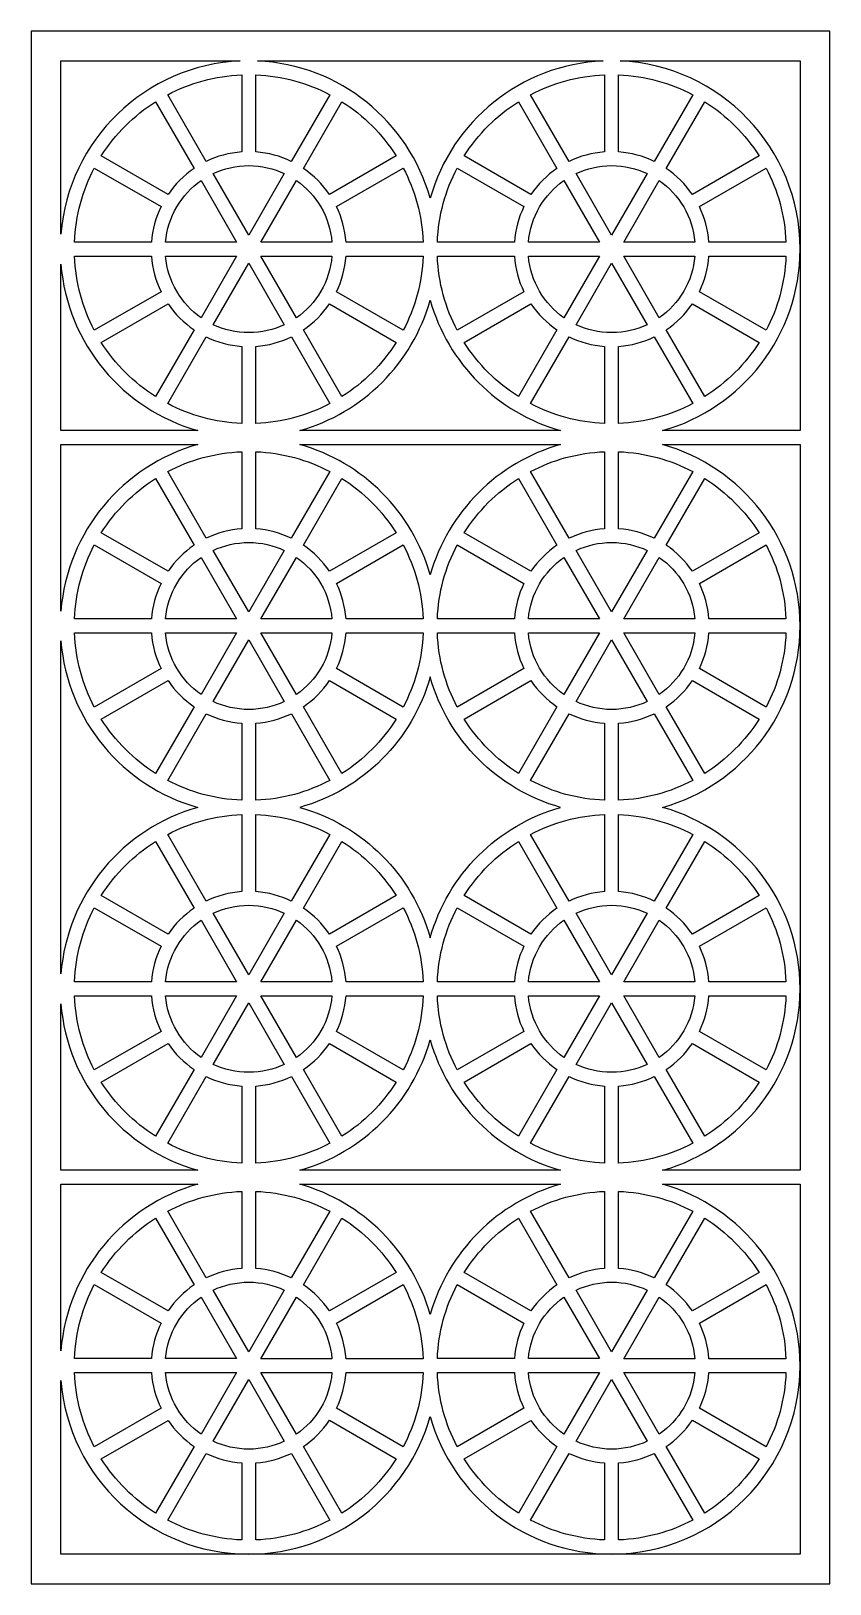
# Model space of a CAD drawing. Header units: centimetres. Extents: x 1.5 to 7.5, y -2.7 to 9.
import ezdxf

# ---------------------------------------------------------------- set-up
doc = ezdxf.new("R2010")
doc.units = ezdxf.units.CM
doc.header["$MEASUREMENT"] = 0
doc.layers.add('layer 1', color=7, linetype='Continuous')

msp = doc.modelspace()

# ---------------------------------------------------------------- linework, layer by layer
at = {"layer": 'layer 1', "color": 250}
for points, knots in [([(1.50051, 9.00077), (1.50051, 9.00077), (7.52278, 9.00077), (7.52278, 9.00077), (7.52278, 9.00077), (7.52278, 9.00077), (7.52278, -2.70635), (7.52278, -2.70635), (7.52278, -2.70635), (7.52278, -2.70635), (1.50051, -2.70635), (1.50051, -2.70635), (1.50051, -2.70635), (1.50051, 1.28856), (1.50051, 5.11582), (1.50051, 9.00077)], [0, 0, 0, 0, 0.2, 0.2, 0.2, 0.2, 0.4, 0.4, 0.4, 0.4, 0.6, 0.6, 0.6, 0.6, 1, 1, 1, 1]), ([(3.07774, 8.7756), (3.07774, 8.7756), (1.72568, 8.7756), (1.72568, 8.7756), (1.72568, 8.7756), (1.72568, 8.7756), (1.72568, 7.46937), (1.72568, 7.46937), (1.72568, 7.46937), (1.78151, 8.18004), (2.36058, 8.74381), (3.07774, 8.7756)], [0, 0, 0, 0, 0.25, 0.25, 0.25, 0.25, 0.5, 0.5, 0.5, 0.5, 1, 1, 1, 1]), ([(2.53037, 8.52091), (2.53037, 8.52091), (2.82079, 8.01791), (2.82079, 8.01791), (2.82079, 8.01791), (2.90281, 8.05778), (2.99334, 8.08289), (3.08894, 8.08967), (3.08894, 8.08967), (3.08894, 8.08967), (3.08894, 8.67049), (3.08894, 8.67049), (3.08894, 8.67049), (2.88785, 8.66255), (2.69842, 8.60933), (2.53037, 8.52091)], [0, 0, 0, 0, 0.2, 0.2, 0.2, 0.2, 0.4, 0.4, 0.4, 0.4, 0.6, 0.6, 0.6, 0.6, 1, 1, 1, 1]), ([(3.46255, 8.01787), (3.46255, 8.01787), (3.75298, 8.52091), (3.75298, 8.52091), (3.75298, 8.52091), (3.58497, 8.60936), (3.39551, 8.66255), (3.19441, 8.67049), (3.19441, 8.67049), (3.19441, 8.67049), (3.19441, 8.08967), (3.19441, 8.08967), (3.19441, 8.08967), (3.29001, 8.08289), (3.38053, 8.05777), (3.46255, 8.01787)], [0, 0, 0, 0, 0.2, 0.2, 0.2, 0.2, 0.4, 0.4, 0.4, 0.4, 0.6, 0.6, 0.6, 0.6, 1, 1, 1, 1]), ([(5.81214, 8.7756), (5.81214, 8.7756), (3.20668, 8.7756), (3.20668, 8.7756), (3.20668, 8.7756), (3.82912, 8.74754), (4.34731, 8.31869), (4.5094, 7.74105), (4.5094, 7.74105), (4.67148, 8.31869), (5.18972, 8.74754), (5.81214, 8.7756)], [0, 0, 0, 0, 0.25, 0.25, 0.25, 0.25, 0.5, 0.5, 0.5, 0.5, 1, 1, 1, 1]), ([(5.26586, 8.52091), (5.26586, 8.52091), (5.55627, 8.01791), (5.55627, 8.01791), (5.55627, 8.01791), (5.6383, 8.05778), (5.72883, 8.08289), (5.82443, 8.08967), (5.82443, 8.08967), (5.82443, 8.08967), (5.82443, 8.67049), (5.82443, 8.67049), (5.82443, 8.67049), (5.62334, 8.66255), (5.4339, 8.60933), (5.26586, 8.52091)], [0, 0, 0, 0, 0.2, 0.2, 0.2, 0.2, 0.4, 0.4, 0.4, 0.4, 0.6, 0.6, 0.6, 0.6, 1, 1, 1, 1]), ([(6.19803, 8.01787), (6.19803, 8.01787), (6.48846, 8.52091), (6.48846, 8.52091), (6.48846, 8.52091), (6.32045, 8.60936), (6.131, 8.66255), (5.92989, 8.67049), (5.92989, 8.67049), (5.92989, 8.67049), (5.92989, 8.08967), (5.92989, 8.08967), (5.92989, 8.08967), (6.02549, 8.08289), (6.11601, 8.05777), (6.19803, 8.01787)], [0, 0, 0, 0, 0.2, 0.2, 0.2, 0.2, 0.4, 0.4, 0.4, 0.4, 0.6, 0.6, 0.6, 0.6, 1, 1, 1, 1]), ([(7.29762, 7.35664), (7.29762, 7.35664), (7.29762, 8.7756), (7.29762, 8.7756), (7.29762, 8.7756), (7.29762, 8.7756), (5.94108, 8.7756), (5.94108, 8.7756), (5.94108, 8.7756), (6.69579, 8.74214), (7.29762, 8.11958), (7.29762, 7.35664)], [0, 0, 0, 0, 0.25, 0.25, 0.25, 0.25, 0.5, 0.5, 0.5, 0.5, 1, 1, 1, 1]), ([(2.03018, 8.05927), (2.03018, 8.05927), (2.53328, 7.76881), (2.53328, 7.76881), (2.53328, 7.76881), (2.58568, 7.84596), (2.65234, 7.91267), (2.72952, 7.96505), (2.72952, 7.96505), (2.72952, 7.96505), (2.43909, 8.46811), (2.43909, 8.46811), (2.43909, 8.46811), (2.2744, 8.36381), (2.13454, 8.2239), (2.03018, 8.05927)], [0, 0, 0, 0, 0.2, 0.2, 0.2, 0.2, 0.4, 0.4, 0.4, 0.4, 0.6, 0.6, 0.6, 0.6, 1, 1, 1, 1]), ([(3.84427, 8.46808), (3.84427, 8.46808), (3.55381, 7.96501), (3.55381, 7.96501), (3.55381, 7.96501), (3.63098, 7.91261), (3.6977, 7.84596), (3.75008, 7.76879), (3.75008, 7.76879), (3.75008, 7.76879), (4.25313, 8.05923), (4.25313, 8.05923), (4.25313, 8.05923), (4.1488, 8.22388), (4.00891, 8.36375), (3.84427, 8.46808)], [0, 0, 0, 0, 0.2, 0.2, 0.2, 0.2, 0.4, 0.4, 0.4, 0.4, 0.6, 0.6, 0.6, 0.6, 1, 1, 1, 1]), ([(4.76567, 8.05927), (4.76567, 8.05927), (5.26876, 7.76881), (5.26876, 7.76881), (5.26876, 7.76881), (5.32117, 7.84596), (5.38783, 7.91267), (5.465, 7.96505), (5.465, 7.96505), (5.465, 7.96505), (5.17457, 8.46811), (5.17457, 8.46811), (5.17457, 8.46811), (5.00989, 8.36381), (4.87003, 8.2239), (4.76567, 8.05927)], [0, 0, 0, 0, 0.2, 0.2, 0.2, 0.2, 0.4, 0.4, 0.4, 0.4, 0.6, 0.6, 0.6, 0.6, 1, 1, 1, 1]), ([(6.57975, 8.46808), (6.57975, 8.46808), (6.2893, 7.96501), (6.2893, 7.96501), (6.2893, 7.96501), (6.36647, 7.91261), (6.43318, 7.84596), (6.48557, 7.76879), (6.48557, 7.76879), (6.48557, 7.76879), (6.98861, 8.05923), (6.98861, 8.05923), (6.98861, 8.05923), (6.88429, 8.22388), (6.74439, 8.36375), (6.57975, 8.46808)], [0, 0, 0, 0, 0.2, 0.2, 0.2, 0.2, 0.4, 0.4, 0.4, 0.4, 0.6, 0.6, 0.6, 0.6, 1, 1, 1, 1]), ([(1.82775, 7.40939), (1.82775, 7.40939), (2.40863, 7.40939), (2.40863, 7.40939), (2.40863, 7.40939), (2.41542, 7.50499), (2.4405, 7.59554), (2.48042, 7.67754), (2.48042, 7.67754), (2.48042, 7.67754), (1.97733, 7.96799), (1.97733, 7.96799), (1.97733, 7.96799), (1.88885, 7.79998), (1.83569, 7.61048), (1.82775, 7.40939)], [0, 0, 0, 0, 0.2, 0.2, 0.2, 0.2, 0.4, 0.4, 0.4, 0.4, 0.6, 0.6, 0.6, 0.6, 1, 1, 1, 1]), ([(3.14167, 7.4621), (3.14167, 7.4621), (3.40967, 7.92628), (3.40967, 7.92628), (3.40967, 7.92628), (3.32834, 7.96464), (3.23754, 7.98613), (3.14167, 7.98613), (3.14167, 7.98613), (3.04582, 7.98613), (2.95501, 7.96463), (2.87368, 7.92629), (2.87368, 7.92629), (2.87368, 7.92629), (3.14167, 7.4621), (3.14167, 7.4621)], [0, 0, 0, 0, 0.2, 0.2, 0.2, 0.2, 0.4, 0.4, 0.4, 0.4, 0.6, 0.6, 0.6, 0.6, 1, 1, 1, 1]), ([(4.30596, 7.96795), (4.30596, 7.96795), (3.80294, 7.67753), (3.80294, 7.67753), (3.80294, 7.67753), (3.84284, 7.59552), (3.86794, 7.50498), (3.87473, 7.40938), (3.87473, 7.40938), (3.87473, 7.40938), (4.45553, 7.40938), (4.45553, 7.40938), (4.45553, 7.40938), (4.4476, 7.61048), (4.3944, 7.79993), (4.30596, 7.96795)], [0, 0, 0, 0, 0.2, 0.2, 0.2, 0.2, 0.4, 0.4, 0.4, 0.4, 0.6, 0.6, 0.6, 0.6, 1, 1, 1, 1]), ([(4.56323, 7.40939), (4.56323, 7.40939), (5.14411, 7.40939), (5.14411, 7.40939), (5.14411, 7.40939), (5.15091, 7.50499), (5.17598, 7.59554), (5.2159, 7.67754), (5.2159, 7.67754), (5.2159, 7.67754), (4.71281, 7.96799), (4.71281, 7.96799), (4.71281, 7.96799), (4.62433, 7.79998), (4.57118, 7.61048), (4.56323, 7.40939)], [0, 0, 0, 0, 0.2, 0.2, 0.2, 0.2, 0.4, 0.4, 0.4, 0.4, 0.6, 0.6, 0.6, 0.6, 1, 1, 1, 1]), ([(5.87716, 7.4621), (5.87716, 7.4621), (6.14515, 7.92628), (6.14515, 7.92628), (6.14515, 7.92628), (6.06383, 7.96464), (5.97303, 7.98613), (5.87716, 7.98613), (5.87716, 7.98613), (5.7813, 7.98613), (5.69049, 7.96463), (5.60916, 7.92629), (5.60916, 7.92629), (5.60916, 7.92629), (5.87716, 7.4621), (5.87716, 7.4621)], [0, 0, 0, 0, 0.2, 0.2, 0.2, 0.2, 0.4, 0.4, 0.4, 0.4, 0.6, 0.6, 0.6, 0.6, 1, 1, 1, 1]), ([(7.04145, 7.96795), (7.04145, 7.96795), (6.53842, 7.67753), (6.53842, 7.67753), (6.53842, 7.67753), (6.57833, 7.59552), (6.60343, 7.50498), (6.61022, 7.40938), (6.61022, 7.40938), (6.61022, 7.40938), (7.19101, 7.40938), (7.19101, 7.40938), (7.19101, 7.40938), (7.18308, 7.61048), (7.12989, 7.79993), (7.04145, 7.96795)], [0, 0, 0, 0, 0.2, 0.2, 0.2, 0.2, 0.4, 0.4, 0.4, 0.4, 0.6, 0.6, 0.6, 0.6, 1, 1, 1, 1]), ([(2.51442, 7.40939), (2.51442, 7.40939), (3.05033, 7.40939), (3.05033, 7.40939), (3.05033, 7.40939), (3.05033, 7.40939), (2.7824, 7.87347), (2.7824, 7.87347), (2.7824, 7.87347), (2.63266, 7.76917), (2.53037, 7.60152), (2.51442, 7.40939)], [0, 0, 0, 0, 0.25, 0.25, 0.25, 0.25, 0.5, 0.5, 0.5, 0.5, 1, 1, 1, 1]), ([(3.50096, 7.87348), (3.50096, 7.87348), (3.23302, 7.40938), (3.23302, 7.40938), (3.23302, 7.40938), (3.23302, 7.40938), (3.76893, 7.40938), (3.76893, 7.40938), (3.76893, 7.40938), (3.75298, 7.60151), (3.65068, 7.76919), (3.50096, 7.87348)], [0, 0, 0, 0, 0.25, 0.25, 0.25, 0.25, 0.5, 0.5, 0.5, 0.5, 1, 1, 1, 1]), ([(5.2499, 7.40939), (5.2499, 7.40939), (5.78582, 7.40939), (5.78582, 7.40939), (5.78582, 7.40939), (5.78582, 7.40939), (5.51789, 7.87347), (5.51789, 7.87347), (5.51789, 7.87347), (5.36815, 7.76917), (5.26586, 7.60152), (5.2499, 7.40939)], [0, 0, 0, 0, 0.25, 0.25, 0.25, 0.25, 0.5, 0.5, 0.5, 0.5, 1, 1, 1, 1]), ([(6.23645, 7.87348), (6.23645, 7.87348), (5.9685, 7.40938), (5.9685, 7.40938), (5.9685, 7.40938), (5.9685, 7.40938), (6.50441, 7.40938), (6.50441, 7.40938), (6.50441, 7.40938), (6.48846, 7.60151), (6.38616, 7.76919), (6.23645, 7.87348)], [0, 0, 0, 0, 0.25, 0.25, 0.25, 0.25, 0.5, 0.5, 0.5, 0.5, 1, 1, 1, 1]), ([(1.97736, 6.7453), (1.97736, 6.7453), (2.48039, 7.03574), (2.48039, 7.03574), (2.48039, 7.03574), (2.44052, 7.11776), (2.4154, 7.20833), (2.40861, 7.30392), (2.40861, 7.30392), (2.40861, 7.30392), (1.82782, 7.30392), (1.82782, 7.30392), (1.82782, 7.30392), (1.83575, 7.10283), (1.88894, 6.91333), (1.97736, 6.7453)], [0, 0, 0, 0, 0.2, 0.2, 0.2, 0.2, 0.4, 0.4, 0.4, 0.4, 0.6, 0.6, 0.6, 0.6, 1, 1, 1, 1]), ([(2.78238, 6.83975), (2.78238, 6.83975), (3.05035, 7.30392), (3.05035, 7.30392), (3.05035, 7.30392), (3.05035, 7.30392), (2.51443, 7.30392), (2.51443, 7.30392), (2.51443, 7.30392), (2.53037, 7.11177), (2.63267, 6.94406), (2.78238, 6.83975)], [0, 0, 0, 0, 0.25, 0.25, 0.25, 0.25, 0.5, 0.5, 0.5, 0.5, 1, 1, 1, 1]), ([(3.76895, 7.30393), (3.76895, 7.30393), (3.23301, 7.30393), (3.23301, 7.30393), (3.23301, 7.30393), (3.23301, 7.30393), (3.50098, 6.83979), (3.50098, 6.83979), (3.50098, 6.83979), (3.65071, 6.9441), (3.753, 7.11178), (3.76895, 7.30393)], [0, 0, 0, 0, 0.25, 0.25, 0.25, 0.25, 0.5, 0.5, 0.5, 0.5, 1, 1, 1, 1]), ([(4.4556, 7.30393), (4.4556, 7.30393), (3.87473, 7.30393), (3.87473, 7.30393), (3.87473, 7.30393), (3.86794, 7.20833), (3.84285, 7.11777), (3.80296, 7.03575), (3.80296, 7.03575), (3.80296, 7.03575), (4.30606, 6.74528), (4.30606, 6.74528), (4.30606, 6.74528), (4.39452, 6.91332), (4.44766, 7.10281), (4.4556, 7.30393)], [0, 0, 0, 0, 0.2, 0.2, 0.2, 0.2, 0.4, 0.4, 0.4, 0.4, 0.6, 0.6, 0.6, 0.6, 1, 1, 1, 1]), ([(4.71284, 6.7453), (4.71284, 6.7453), (5.21588, 7.03574), (5.21588, 7.03574), (5.21588, 7.03574), (5.17601, 7.11776), (5.15089, 7.20833), (5.1441, 7.30392), (5.1441, 7.30392), (5.1441, 7.30392), (4.56331, 7.30392), (4.56331, 7.30392), (4.56331, 7.30392), (4.57124, 7.10283), (4.62442, 6.91333), (4.71284, 6.7453)], [0, 0, 0, 0, 0.2, 0.2, 0.2, 0.2, 0.4, 0.4, 0.4, 0.4, 0.6, 0.6, 0.6, 0.6, 1, 1, 1, 1]), ([(5.51786, 6.83975), (5.51786, 6.83975), (5.78584, 7.30392), (5.78584, 7.30392), (5.78584, 7.30392), (5.78584, 7.30392), (5.24991, 7.30392), (5.24991, 7.30392), (5.24991, 7.30392), (5.26586, 7.11177), (5.36816, 6.94406), (5.51786, 6.83975)], [0, 0, 0, 0, 0.25, 0.25, 0.25, 0.25, 0.5, 0.5, 0.5, 0.5, 1, 1, 1, 1]), ([(6.50443, 7.30393), (6.50443, 7.30393), (5.96849, 7.30393), (5.96849, 7.30393), (5.96849, 7.30393), (5.96849, 7.30393), (6.23646, 6.83979), (6.23646, 6.83979), (6.23646, 6.83979), (6.3862, 6.9441), (6.48849, 7.11178), (6.50443, 7.30393)], [0, 0, 0, 0, 0.25, 0.25, 0.25, 0.25, 0.5, 0.5, 0.5, 0.5, 1, 1, 1, 1]), ([(7.29762, 5.98892), (7.29762, 5.98892), (7.29762, 7.35664), (7.29762, 7.35664), (7.29762, 7.35664), (7.29762, 6.70556), (6.85929, 6.15669), (6.26173, 5.98892), (6.26173, 5.98892), (6.26173, 5.98892), (7.29762, 5.98892), (7.29762, 5.98892)], [0, 0, 0, 0, 0.25, 0.25, 0.25, 0.25, 0.5, 0.5, 0.5, 0.5, 1, 1, 1, 1]), ([(7.19109, 7.30393), (7.19109, 7.30393), (6.61022, 7.30393), (6.61022, 7.30393), (6.61022, 7.30393), (6.60343, 7.20833), (6.57834, 7.11777), (6.53844, 7.03575), (6.53844, 7.03575), (6.53844, 7.03575), (7.04154, 6.74528), (7.04154, 6.74528), (7.04154, 6.74528), (7.13, 6.91332), (7.18315, 7.10281), (7.19109, 7.30393)], [0, 0, 0, 0, 0.2, 0.2, 0.2, 0.2, 0.4, 0.4, 0.4, 0.4, 0.6, 0.6, 0.6, 0.6, 1, 1, 1, 1]), ([(1.72568, 7.2442), (1.72568, 7.2442), (1.72568, 5.98892), (1.72568, 5.98892), (1.72568, 5.98892), (1.72568, 5.98892), (2.7571, 5.98892), (2.7571, 5.98892), (2.7571, 5.98892), (2.19428, 6.14694), (1.77279, 6.64305), (1.72568, 7.2442)], [0, 0, 0, 0, 0.25, 0.25, 0.25, 0.25, 0.5, 0.5, 0.5, 0.5, 1, 1, 1, 1]), ([(3.14167, 7.25117), (3.14167, 7.25117), (2.87366, 6.78696), (2.87366, 6.78696), (2.87366, 6.78696), (2.95498, 6.74861), (3.04581, 6.72716), (3.14167, 6.72716), (3.14167, 6.72716), (3.23754, 6.72716), (3.32838, 6.74861), (3.40969, 6.78697), (3.40969, 6.78697), (3.40969, 6.78697), (3.14167, 7.25117), (3.14167, 7.25117)], [0, 0, 0, 0, 0.2, 0.2, 0.2, 0.2, 0.4, 0.4, 0.4, 0.4, 0.6, 0.6, 0.6, 0.6, 1, 1, 1, 1]), ([(5.87716, 7.25117), (5.87716, 7.25117), (5.60915, 6.78696), (5.60915, 6.78696), (5.60915, 6.78696), (5.69046, 6.74861), (5.7813, 6.72716), (5.87716, 6.72716), (5.87716, 6.72716), (5.97303, 6.72716), (6.06386, 6.74861), (6.14517, 6.78697), (6.14517, 6.78697), (6.14517, 6.78697), (5.87716, 7.25117), (5.87716, 7.25117)], [0, 0, 0, 0, 0.2, 0.2, 0.2, 0.2, 0.4, 0.4, 0.4, 0.4, 0.6, 0.6, 0.6, 0.6, 1, 1, 1, 1]), ([(2.43906, 6.24512), (2.43906, 6.24512), (2.72949, 6.74818), (2.72949, 6.74818), (2.72949, 6.74818), (2.65233, 6.80058), (2.5856, 6.86727), (2.53322, 6.94446), (2.53322, 6.94446), (2.53322, 6.94446), (2.03018, 6.65404), (2.03018, 6.65404), (2.03018, 6.65404), (2.1345, 6.48937), (2.27442, 6.34944), (2.43906, 6.24512)], [0, 0, 0, 0, 0.2, 0.2, 0.2, 0.2, 0.4, 0.4, 0.4, 0.4, 0.6, 0.6, 0.6, 0.6, 1, 1, 1, 1]), ([(3.52638, 5.98892), (3.52638, 5.98892), (5.49241, 5.98892), (5.49241, 5.98892), (5.49241, 5.98892), (5.01719, 6.12238), (4.64275, 6.49691), (4.5094, 6.97217), (4.5094, 6.97217), (4.37604, 6.49691), (4.00161, 6.12238), (3.52638, 5.98892)], [0, 0, 0, 0, 0.25, 0.25, 0.25, 0.25, 0.5, 0.5, 0.5, 0.5, 1, 1, 1, 1]), ([(4.25321, 6.65402), (4.25321, 6.65402), (3.75013, 6.94448), (3.75013, 6.94448), (3.75013, 6.94448), (3.69774, 6.86729), (3.63105, 6.80059), (3.55387, 6.74818), (3.55387, 6.74818), (3.55387, 6.74818), (3.84431, 6.24513), (3.84431, 6.24513), (3.84431, 6.24513), (4.00899, 6.34946), (4.14887, 6.48936), (4.25321, 6.65402)], [0, 0, 0, 0, 0.2, 0.2, 0.2, 0.2, 0.4, 0.4, 0.4, 0.4, 0.6, 0.6, 0.6, 0.6, 1, 1, 1, 1]), ([(5.17455, 6.24512), (5.17455, 6.24512), (5.46498, 6.74818), (5.46498, 6.74818), (5.46498, 6.74818), (5.38782, 6.80058), (5.32109, 6.86727), (5.26871, 6.94446), (5.26871, 6.94446), (5.26871, 6.94446), (4.76567, 6.65404), (4.76567, 6.65404), (4.76567, 6.65404), (4.86998, 6.48937), (5.0099, 6.34944), (5.17455, 6.24512)], [0, 0, 0, 0, 0.2, 0.2, 0.2, 0.2, 0.4, 0.4, 0.4, 0.4, 0.6, 0.6, 0.6, 0.6, 1, 1, 1, 1]), ([(6.9887, 6.65402), (6.9887, 6.65402), (6.48562, 6.94448), (6.48562, 6.94448), (6.48562, 6.94448), (6.43322, 6.86729), (6.36654, 6.80059), (6.28935, 6.74818), (6.28935, 6.74818), (6.28935, 6.74818), (6.5798, 6.24513), (6.5798, 6.24513), (6.5798, 6.24513), (6.74448, 6.34946), (6.88436, 6.48936), (6.9887, 6.65402)], [0, 0, 0, 0, 0.2, 0.2, 0.2, 0.2, 0.4, 0.4, 0.4, 0.4, 0.6, 0.6, 0.6, 0.6, 1, 1, 1, 1]), ([(2.82077, 6.69534), (2.82077, 6.69534), (2.53032, 6.19228), (2.53032, 6.19228), (2.53032, 6.19228), (2.69834, 6.10384), (2.88783, 6.05072), (3.08894, 6.04278), (3.08894, 6.04278), (3.08894, 6.04278), (3.08894, 6.62359), (3.08894, 6.62359), (3.08894, 6.62359), (2.99333, 6.63038), (2.90279, 6.65545), (2.82077, 6.69534)], [0, 0, 0, 0, 0.2, 0.2, 0.2, 0.2, 0.4, 0.4, 0.4, 0.4, 0.6, 0.6, 0.6, 0.6, 1, 1, 1, 1]), ([(3.75301, 6.19232), (3.75301, 6.19232), (3.4626, 6.69534), (3.4626, 6.69534), (3.4626, 6.69534), (3.38058, 6.65545), (3.29002, 6.63038), (3.19441, 6.62359), (3.19441, 6.62359), (3.19441, 6.62359), (3.19441, 6.04278), (3.19441, 6.04278), (3.19441, 6.04278), (3.39552, 6.05073), (3.58497, 6.10388), (3.75301, 6.19232)], [0, 0, 0, 0, 0.2, 0.2, 0.2, 0.2, 0.4, 0.4, 0.4, 0.4, 0.6, 0.6, 0.6, 0.6, 1, 1, 1, 1]), ([(5.55626, 6.69534), (5.55626, 6.69534), (5.2658, 6.19228), (5.2658, 6.19228), (5.2658, 6.19228), (5.43383, 6.10384), (5.62331, 6.05072), (5.82443, 6.04278), (5.82443, 6.04278), (5.82443, 6.04278), (5.82443, 6.62359), (5.82443, 6.62359), (5.82443, 6.62359), (5.72882, 6.63038), (5.63828, 6.65545), (5.55626, 6.69534)], [0, 0, 0, 0, 0.2, 0.2, 0.2, 0.2, 0.4, 0.4, 0.4, 0.4, 0.6, 0.6, 0.6, 0.6, 1, 1, 1, 1]), ([(6.4885, 6.19232), (6.4885, 6.19232), (6.19809, 6.69534), (6.19809, 6.69534), (6.19809, 6.69534), (6.11606, 6.65545), (6.0255, 6.63038), (5.92989, 6.62359), (5.92989, 6.62359), (5.92989, 6.62359), (5.92989, 6.04278), (5.92989, 6.04278), (5.92989, 6.04278), (6.13101, 6.05073), (6.32045, 6.10388), (6.4885, 6.19232)], [0, 0, 0, 0, 0.2, 0.2, 0.2, 0.2, 0.4, 0.4, 0.4, 0.4, 0.6, 0.6, 0.6, 0.6, 1, 1, 1, 1]), ([(1.72568, 5.88346), (1.72568, 5.88346), (1.72568, 4.62812), (1.72568, 4.62812), (1.72568, 4.62812), (1.77279, 5.2294), (2.19447, 5.72556), (2.75744, 5.88346), (2.75744, 5.88346), (2.75744, 5.88346), (1.72568, 5.88346), (1.72568, 5.88346)], [0, 0, 0, 0, 0.25, 0.25, 0.25, 0.25, 0.5, 0.5, 0.5, 0.5, 1, 1, 1, 1]), ([(5.49278, 5.88346), (5.49278, 5.88346), (3.52601, 5.88346), (3.52601, 5.88346), (3.52601, 5.88346), (4.00141, 5.75009), (4.37601, 5.37549), (4.5094, 4.9001), (4.5094, 4.9001), (4.64279, 5.37549), (5.01739, 5.75009), (5.49278, 5.88346)], [0, 0, 0, 0, 0.25, 0.25, 0.25, 0.25, 0.5, 0.5, 0.5, 0.5, 1, 1, 1, 1]), ([(7.29762, 4.51569), (7.29762, 4.51569), (7.29762, 5.88346), (7.29762, 5.88346), (7.29762, 5.88346), (7.29762, 5.88346), (6.26138, 5.88346), (6.26138, 5.88346), (6.26138, 5.88346), (6.85911, 5.71582), (7.29762, 5.1669), (7.29762, 4.51569)], [0, 0, 0, 0, 0.25, 0.25, 0.25, 0.25, 0.5, 0.5, 0.5, 0.5, 1, 1, 1, 1]), ([(2.53037, 5.67996), (2.53037, 5.67996), (2.82079, 5.17696), (2.82079, 5.17696), (2.82079, 5.17696), (2.90281, 5.21684), (2.99334, 5.24195), (3.08894, 5.24873), (3.08894, 5.24873), (3.08894, 5.24873), (3.08894, 5.82954), (3.08894, 5.82954), (3.08894, 5.82954), (2.88785, 5.8216), (2.69842, 5.76838), (2.53037, 5.67996)], [0, 0, 0, 0, 0.2, 0.2, 0.2, 0.2, 0.4, 0.4, 0.4, 0.4, 0.6, 0.6, 0.6, 0.6, 1, 1, 1, 1]), ([(3.46255, 5.17692), (3.46255, 5.17692), (3.75298, 5.67996), (3.75298, 5.67996), (3.75298, 5.67996), (3.58497, 5.76842), (3.39551, 5.8216), (3.19441, 5.82954), (3.19441, 5.82954), (3.19441, 5.82954), (3.19441, 5.24873), (3.19441, 5.24873), (3.19441, 5.24873), (3.29001, 5.24195), (3.38053, 5.21682), (3.46255, 5.17692)], [0, 0, 0, 0, 0.2, 0.2, 0.2, 0.2, 0.4, 0.4, 0.4, 0.4, 0.6, 0.6, 0.6, 0.6, 1, 1, 1, 1]), ([(5.26586, 5.67996), (5.26586, 5.67996), (5.55627, 5.17696), (5.55627, 5.17696), (5.55627, 5.17696), (5.6383, 5.21684), (5.72883, 5.24195), (5.82443, 5.24873), (5.82443, 5.24873), (5.82443, 5.24873), (5.82443, 5.82954), (5.82443, 5.82954), (5.82443, 5.82954), (5.62334, 5.8216), (5.4339, 5.76838), (5.26586, 5.67996)], [0, 0, 0, 0, 0.2, 0.2, 0.2, 0.2, 0.4, 0.4, 0.4, 0.4, 0.6, 0.6, 0.6, 0.6, 1, 1, 1, 1]), ([(6.19803, 5.17692), (6.19803, 5.17692), (6.48846, 5.67996), (6.48846, 5.67996), (6.48846, 5.67996), (6.32045, 5.76842), (6.131, 5.8216), (5.92989, 5.82954), (5.92989, 5.82954), (5.92989, 5.82954), (5.92989, 5.24873), (5.92989, 5.24873), (5.92989, 5.24873), (6.02549, 5.24195), (6.11601, 5.21682), (6.19803, 5.17692)], [0, 0, 0, 0, 0.2, 0.2, 0.2, 0.2, 0.4, 0.4, 0.4, 0.4, 0.6, 0.6, 0.6, 0.6, 1, 1, 1, 1]), ([(2.03018, 5.21832), (2.03018, 5.21832), (2.53328, 4.92786), (2.53328, 4.92786), (2.53328, 4.92786), (2.58568, 5.00501), (2.65234, 5.07172), (2.72952, 5.1241), (2.72952, 5.1241), (2.72952, 5.1241), (2.43909, 5.62716), (2.43909, 5.62716), (2.43909, 5.62716), (2.2744, 5.52285), (2.13454, 5.38295), (2.03018, 5.21832)], [0, 0, 0, 0, 0.2, 0.2, 0.2, 0.2, 0.4, 0.4, 0.4, 0.4, 0.6, 0.6, 0.6, 0.6, 1, 1, 1, 1]), ([(3.84427, 5.62713), (3.84427, 5.62713), (3.55381, 5.12406), (3.55381, 5.12406), (3.55381, 5.12406), (3.63098, 5.07167), (3.6977, 5.00501), (3.75008, 4.92785), (3.75008, 4.92785), (3.75008, 4.92785), (4.25313, 5.21828), (4.25313, 5.21828), (4.25313, 5.21828), (4.1488, 5.38293), (4.00891, 5.5228), (3.84427, 5.62713)], [0, 0, 0, 0, 0.2, 0.2, 0.2, 0.2, 0.4, 0.4, 0.4, 0.4, 0.6, 0.6, 0.6, 0.6, 1, 1, 1, 1]), ([(4.76567, 5.21832), (4.76567, 5.21832), (5.26876, 4.92786), (5.26876, 4.92786), (5.26876, 4.92786), (5.32117, 5.00501), (5.38783, 5.07172), (5.465, 5.1241), (5.465, 5.1241), (5.465, 5.1241), (5.17457, 5.62716), (5.17457, 5.62716), (5.17457, 5.62716), (5.00989, 5.52285), (4.87003, 5.38295), (4.76567, 5.21832)], [0, 0, 0, 0, 0.2, 0.2, 0.2, 0.2, 0.4, 0.4, 0.4, 0.4, 0.6, 0.6, 0.6, 0.6, 1, 1, 1, 1]), ([(6.57975, 5.62713), (6.57975, 5.62713), (6.2893, 5.12406), (6.2893, 5.12406), (6.2893, 5.12406), (6.36647, 5.07167), (6.43318, 5.00501), (6.48557, 4.92785), (6.48557, 4.92785), (6.48557, 4.92785), (6.98861, 5.21828), (6.98861, 5.21828), (6.98861, 5.21828), (6.88429, 5.38293), (6.74439, 5.5228), (6.57975, 5.62713)], [0, 0, 0, 0, 0.2, 0.2, 0.2, 0.2, 0.4, 0.4, 0.4, 0.4, 0.6, 0.6, 0.6, 0.6, 1, 1, 1, 1]), ([(1.82775, 4.56844), (1.82775, 4.56844), (2.40863, 4.56844), (2.40863, 4.56844), (2.40863, 4.56844), (2.41542, 4.66404), (2.4405, 4.75459), (2.48042, 4.83659), (2.48042, 4.83659), (2.48042, 4.83659), (1.97733, 5.12704), (1.97733, 5.12704), (1.97733, 5.12704), (1.88885, 4.95903), (1.83569, 4.76954), (1.82775, 4.56844)], [0, 0, 0, 0, 0.2, 0.2, 0.2, 0.2, 0.4, 0.4, 0.4, 0.4, 0.6, 0.6, 0.6, 0.6, 1, 1, 1, 1]), ([(3.14167, 4.62115), (3.14167, 4.62115), (3.40967, 5.08533), (3.40967, 5.08533), (3.40967, 5.08533), (3.32834, 5.12369), (3.23754, 5.14518), (3.14167, 5.14518), (3.14167, 5.14518), (3.04582, 5.14518), (2.95501, 5.12368), (2.87368, 5.08534), (2.87368, 5.08534), (2.87368, 5.08534), (3.14167, 4.62115), (3.14167, 4.62115)], [0, 0, 0, 0, 0.2, 0.2, 0.2, 0.2, 0.4, 0.4, 0.4, 0.4, 0.6, 0.6, 0.6, 0.6, 1, 1, 1, 1]), ([(4.30596, 5.127), (4.30596, 5.127), (3.80294, 4.83658), (3.80294, 4.83658), (3.80294, 4.83658), (3.84284, 4.75457), (3.86794, 4.66403), (3.87473, 4.56843), (3.87473, 4.56843), (3.87473, 4.56843), (4.45553, 4.56843), (4.45553, 4.56843), (4.45553, 4.56843), (4.4476, 4.76954), (4.3944, 4.95898), (4.30596, 5.127)], [0, 0, 0, 0, 0.2, 0.2, 0.2, 0.2, 0.4, 0.4, 0.4, 0.4, 0.6, 0.6, 0.6, 0.6, 1, 1, 1, 1]), ([(4.56323, 4.56844), (4.56323, 4.56844), (5.14411, 4.56844), (5.14411, 4.56844), (5.14411, 4.56844), (5.15091, 4.66404), (5.17598, 4.75459), (5.2159, 4.83659), (5.2159, 4.83659), (5.2159, 4.83659), (4.71281, 5.12704), (4.71281, 5.12704), (4.71281, 5.12704), (4.62433, 4.95903), (4.57118, 4.76954), (4.56323, 4.56844)], [0, 0, 0, 0, 0.2, 0.2, 0.2, 0.2, 0.4, 0.4, 0.4, 0.4, 0.6, 0.6, 0.6, 0.6, 1, 1, 1, 1]), ([(5.87716, 4.62115), (5.87716, 4.62115), (6.14515, 5.08533), (6.14515, 5.08533), (6.14515, 5.08533), (6.06383, 5.12369), (5.97303, 5.14518), (5.87716, 5.14518), (5.87716, 5.14518), (5.7813, 5.14518), (5.69049, 5.12368), (5.60916, 5.08534), (5.60916, 5.08534), (5.60916, 5.08534), (5.87716, 4.62115), (5.87716, 4.62115)], [0, 0, 0, 0, 0.2, 0.2, 0.2, 0.2, 0.4, 0.4, 0.4, 0.4, 0.6, 0.6, 0.6, 0.6, 1, 1, 1, 1]), ([(7.04145, 5.127), (7.04145, 5.127), (6.53842, 4.83658), (6.53842, 4.83658), (6.53842, 4.83658), (6.57833, 4.75457), (6.60343, 4.66403), (6.61022, 4.56843), (6.61022, 4.56843), (6.61022, 4.56843), (7.19101, 4.56843), (7.19101, 4.56843), (7.19101, 4.56843), (7.18308, 4.76954), (7.12989, 4.95898), (7.04145, 5.127)], [0, 0, 0, 0, 0.2, 0.2, 0.2, 0.2, 0.4, 0.4, 0.4, 0.4, 0.6, 0.6, 0.6, 0.6, 1, 1, 1, 1]), ([(2.51442, 4.56844), (2.51442, 4.56844), (3.05033, 4.56844), (3.05033, 4.56844), (3.05033, 4.56844), (3.05033, 4.56844), (2.7824, 5.03252), (2.7824, 5.03252), (2.7824, 5.03252), (2.63266, 4.92823), (2.53037, 4.76057), (2.51442, 4.56844)], [0, 0, 0, 0, 0.25, 0.25, 0.25, 0.25, 0.5, 0.5, 0.5, 0.5, 1, 1, 1, 1]), ([(3.50096, 5.03253), (3.50096, 5.03253), (3.23302, 4.56843), (3.23302, 4.56843), (3.23302, 4.56843), (3.23302, 4.56843), (3.76893, 4.56843), (3.76893, 4.56843), (3.76893, 4.56843), (3.75298, 4.76056), (3.65068, 4.92824), (3.50096, 5.03253)], [0, 0, 0, 0, 0.25, 0.25, 0.25, 0.25, 0.5, 0.5, 0.5, 0.5, 1, 1, 1, 1]), ([(5.2499, 4.56844), (5.2499, 4.56844), (5.78582, 4.56844), (5.78582, 4.56844), (5.78582, 4.56844), (5.78582, 4.56844), (5.51789, 5.03252), (5.51789, 5.03252), (5.51789, 5.03252), (5.36815, 4.92823), (5.26586, 4.76057), (5.2499, 4.56844)], [0, 0, 0, 0, 0.25, 0.25, 0.25, 0.25, 0.5, 0.5, 0.5, 0.5, 1, 1, 1, 1]), ([(6.23645, 5.03253), (6.23645, 5.03253), (5.9685, 4.56843), (5.9685, 4.56843), (5.9685, 4.56843), (5.9685, 4.56843), (6.50441, 4.56843), (6.50441, 4.56843), (6.50441, 4.56843), (6.48846, 4.76056), (6.38616, 4.92824), (6.23645, 5.03253)], [0, 0, 0, 0, 0.25, 0.25, 0.25, 0.25, 0.5, 0.5, 0.5, 0.5, 1, 1, 1, 1]), ([(1.97736, 3.90435), (1.97736, 3.90435), (2.48039, 4.19479), (2.48039, 4.19479), (2.48039, 4.19479), (2.44052, 4.2768), (2.4154, 4.36738), (2.40861, 4.46297), (2.40861, 4.46297), (2.40861, 4.46297), (1.82782, 4.46297), (1.82782, 4.46297), (1.82782, 4.46297), (1.83575, 4.26188), (1.88894, 4.07238), (1.97736, 3.90435)], [0, 0, 0, 0, 0.2, 0.2, 0.2, 0.2, 0.4, 0.4, 0.4, 0.4, 0.6, 0.6, 0.6, 0.6, 1, 1, 1, 1]), ([(2.78238, 3.99881), (2.78238, 3.99881), (3.05035, 4.46297), (3.05035, 4.46297), (3.05035, 4.46297), (3.05035, 4.46297), (2.51443, 4.46297), (2.51443, 4.46297), (2.51443, 4.46297), (2.53037, 4.27082), (2.63267, 4.10311), (2.78238, 3.99881)], [0, 0, 0, 0, 0.25, 0.25, 0.25, 0.25, 0.5, 0.5, 0.5, 0.5, 1, 1, 1, 1]), ([(3.76895, 4.46298), (3.76895, 4.46298), (3.23301, 4.46298), (3.23301, 4.46298), (3.23301, 4.46298), (3.23301, 4.46298), (3.50098, 3.99884), (3.50098, 3.99884), (3.50098, 3.99884), (3.65071, 4.10315), (3.753, 4.27082), (3.76895, 4.46298)], [0, 0, 0, 0, 0.25, 0.25, 0.25, 0.25, 0.5, 0.5, 0.5, 0.5, 1, 1, 1, 1]), ([(4.4556, 4.46298), (4.4556, 4.46298), (3.87473, 4.46298), (3.87473, 4.46298), (3.87473, 4.46298), (3.86794, 4.36738), (3.84285, 4.27683), (3.80296, 4.1948), (3.80296, 4.1948), (3.80296, 4.1948), (4.30606, 3.90433), (4.30606, 3.90433), (4.30606, 3.90433), (4.39452, 4.07237), (4.44766, 4.26186), (4.4556, 4.46298)], [0, 0, 0, 0, 0.2, 0.2, 0.2, 0.2, 0.4, 0.4, 0.4, 0.4, 0.6, 0.6, 0.6, 0.6, 1, 1, 1, 1]), ([(4.71284, 3.90435), (4.71284, 3.90435), (5.21588, 4.19479), (5.21588, 4.19479), (5.21588, 4.19479), (5.17601, 4.2768), (5.15089, 4.36738), (5.1441, 4.46297), (5.1441, 4.46297), (5.1441, 4.46297), (4.56331, 4.46297), (4.56331, 4.46297), (4.56331, 4.46297), (4.57124, 4.26188), (4.62442, 4.07238), (4.71284, 3.90435)], [0, 0, 0, 0, 0.2, 0.2, 0.2, 0.2, 0.4, 0.4, 0.4, 0.4, 0.6, 0.6, 0.6, 0.6, 1, 1, 1, 1]), ([(5.51786, 3.99881), (5.51786, 3.99881), (5.78584, 4.46297), (5.78584, 4.46297), (5.78584, 4.46297), (5.78584, 4.46297), (5.24991, 4.46297), (5.24991, 4.46297), (5.24991, 4.46297), (5.26586, 4.27082), (5.36816, 4.10311), (5.51786, 3.99881)], [0, 0, 0, 0, 0.25, 0.25, 0.25, 0.25, 0.5, 0.5, 0.5, 0.5, 1, 1, 1, 1]), ([(6.50443, 4.46298), (6.50443, 4.46298), (5.96849, 4.46298), (5.96849, 4.46298), (5.96849, 4.46298), (5.96849, 4.46298), (6.23646, 3.99884), (6.23646, 3.99884), (6.23646, 3.99884), (6.3862, 4.10315), (6.48849, 4.27082), (6.50443, 4.46298)], [0, 0, 0, 0, 0.25, 0.25, 0.25, 0.25, 0.5, 0.5, 0.5, 0.5, 1, 1, 1, 1]), ([(7.29762, 1.7802), (7.29762, 1.7802), (7.29762, 4.51569), (7.29762, 4.51569), (7.29762, 4.51569), (7.29762, 3.86456), (6.85922, 3.31565), (6.26157, 3.14795), (6.26157, 3.14795), (6.85922, 2.98026), (7.29762, 2.43135), (7.29762, 1.7802)], [0, 0, 0, 0, 0.25, 0.25, 0.25, 0.25, 0.5, 0.5, 0.5, 0.5, 1, 1, 1, 1]), ([(7.19109, 4.46298), (7.19109, 4.46298), (6.61022, 4.46298), (6.61022, 4.46298), (6.61022, 4.46298), (6.60343, 4.36738), (6.57834, 4.27683), (6.53844, 4.1948), (6.53844, 4.1948), (6.53844, 4.1948), (7.04154, 3.90433), (7.04154, 3.90433), (7.04154, 3.90433), (7.13, 4.07237), (7.18315, 4.26186), (7.19109, 4.46298)], [0, 0, 0, 0, 0.2, 0.2, 0.2, 0.2, 0.4, 0.4, 0.4, 0.4, 0.6, 0.6, 0.6, 0.6, 1, 1, 1, 1]), ([(1.72568, 4.40325), (1.72568, 4.40325), (1.72568, 1.89264), (1.72568, 1.89264), (1.72568, 1.89264), (1.77279, 2.49385), (2.19437, 2.98998), (2.75726, 3.14794), (2.75726, 3.14794), (2.19437, 3.30589), (1.77279, 3.80205), (1.72568, 4.40325)], [0, 0, 0, 0, 0.25, 0.25, 0.25, 0.25, 0.5, 0.5, 0.5, 0.5, 1, 1, 1, 1]), ([(3.14167, 4.41023), (3.14167, 4.41023), (2.87366, 3.94601), (2.87366, 3.94601), (2.87366, 3.94601), (2.95498, 3.90767), (3.04581, 3.88621), (3.14167, 3.88621), (3.14167, 3.88621), (3.23754, 3.88621), (3.32838, 3.90767), (3.40969, 3.94602), (3.40969, 3.94602), (3.40969, 3.94602), (3.14167, 4.41023), (3.14167, 4.41023)], [0, 0, 0, 0, 0.2, 0.2, 0.2, 0.2, 0.4, 0.4, 0.4, 0.4, 0.6, 0.6, 0.6, 0.6, 1, 1, 1, 1]), ([(5.87716, 4.41023), (5.87716, 4.41023), (5.60915, 3.94601), (5.60915, 3.94601), (5.60915, 3.94601), (5.69046, 3.90767), (5.7813, 3.88621), (5.87716, 3.88621), (5.87716, 3.88621), (5.97303, 3.88621), (6.06386, 3.90767), (6.14517, 3.94602), (6.14517, 3.94602), (6.14517, 3.94602), (5.87716, 4.41023), (5.87716, 4.41023)], [0, 0, 0, 0, 0.2, 0.2, 0.2, 0.2, 0.4, 0.4, 0.4, 0.4, 0.6, 0.6, 0.6, 0.6, 1, 1, 1, 1]), ([(2.43906, 3.40417), (2.43906, 3.40417), (2.72949, 3.90724), (2.72949, 3.90724), (2.72949, 3.90724), (2.65233, 3.95963), (2.5856, 4.02632), (2.53322, 4.10351), (2.53322, 4.10351), (2.53322, 4.10351), (2.03018, 3.81309), (2.03018, 3.81309), (2.03018, 3.81309), (2.1345, 3.64842), (2.27442, 3.50849), (2.43906, 3.40417)], [0, 0, 0, 0, 0.2, 0.2, 0.2, 0.2, 0.4, 0.4, 0.4, 0.4, 0.6, 0.6, 0.6, 0.6, 1, 1, 1, 1]), ([(3.52609, 3.14794), (4.00144, 3.28133), (4.376, 3.65585), (4.5094, 4.13118), (4.5094, 4.13118), (4.6428, 3.65585), (5.01733, 3.28134), (5.49266, 3.14795), (5.49266, 3.14795), (5.01734, 3.01457), (4.64279, 2.64004), (4.5094, 2.16471), (4.5094, 2.16471), (4.376, 2.64004), (4.00144, 3.01455), (3.52609, 3.14794)], [0, 0, 0, 0, 0.2, 0.2, 0.2, 0.2, 0.4, 0.4, 0.4, 0.4, 0.6, 0.6, 0.6, 0.6, 1, 1, 1, 1]), ([(4.25321, 3.81308), (4.25321, 3.81308), (3.75013, 4.10353), (3.75013, 4.10353), (3.75013, 4.10353), (3.69774, 4.02635), (3.63105, 3.95964), (3.55387, 3.90724), (3.55387, 3.90724), (3.55387, 3.90724), (3.84431, 3.40419), (3.84431, 3.40419), (3.84431, 3.40419), (4.00899, 3.50851), (4.14887, 3.64841), (4.25321, 3.81308)], [0, 0, 0, 0, 0.2, 0.2, 0.2, 0.2, 0.4, 0.4, 0.4, 0.4, 0.6, 0.6, 0.6, 0.6, 1, 1, 1, 1]), ([(5.17455, 3.40417), (5.17455, 3.40417), (5.46498, 3.90724), (5.46498, 3.90724), (5.46498, 3.90724), (5.38782, 3.95963), (5.32109, 4.02632), (5.26871, 4.10351), (5.26871, 4.10351), (5.26871, 4.10351), (4.76567, 3.81309), (4.76567, 3.81309), (4.76567, 3.81309), (4.86998, 3.64842), (5.0099, 3.50849), (5.17455, 3.40417)], [0, 0, 0, 0, 0.2, 0.2, 0.2, 0.2, 0.4, 0.4, 0.4, 0.4, 0.6, 0.6, 0.6, 0.6, 1, 1, 1, 1]), ([(6.9887, 3.81308), (6.9887, 3.81308), (6.48562, 4.10353), (6.48562, 4.10353), (6.48562, 4.10353), (6.43322, 4.02635), (6.36654, 3.95964), (6.28935, 3.90724), (6.28935, 3.90724), (6.28935, 3.90724), (6.5798, 3.40419), (6.5798, 3.40419), (6.5798, 3.40419), (6.74448, 3.50851), (6.88436, 3.64841), (6.9887, 3.81308)], [0, 0, 0, 0, 0.2, 0.2, 0.2, 0.2, 0.4, 0.4, 0.4, 0.4, 0.6, 0.6, 0.6, 0.6, 1, 1, 1, 1]), ([(2.82077, 3.8544), (2.82077, 3.8544), (2.53032, 3.35133), (2.53032, 3.35133), (2.53032, 3.35133), (2.69834, 3.26289), (2.88783, 3.20977), (3.08894, 3.20184), (3.08894, 3.20184), (3.08894, 3.20184), (3.08894, 3.78264), (3.08894, 3.78264), (3.08894, 3.78264), (2.99333, 3.78943), (2.90279, 3.8145), (2.82077, 3.8544)], [0, 0, 0, 0, 0.2, 0.2, 0.2, 0.2, 0.4, 0.4, 0.4, 0.4, 0.6, 0.6, 0.6, 0.6, 1, 1, 1, 1]), ([(3.75301, 3.35137), (3.75301, 3.35137), (3.4626, 3.85438), (3.4626, 3.85438), (3.4626, 3.85438), (3.38058, 3.8145), (3.29002, 3.78943), (3.19441, 3.78264), (3.19441, 3.78264), (3.19441, 3.78264), (3.19441, 3.20184), (3.19441, 3.20184), (3.19441, 3.20184), (3.39552, 3.20978), (3.58497, 3.26293), (3.75301, 3.35137)], [0, 0, 0, 0, 0.2, 0.2, 0.2, 0.2, 0.4, 0.4, 0.4, 0.4, 0.6, 0.6, 0.6, 0.6, 1, 1, 1, 1]), ([(5.55626, 3.8544), (5.55626, 3.8544), (5.2658, 3.35133), (5.2658, 3.35133), (5.2658, 3.35133), (5.43383, 3.26289), (5.62331, 3.20977), (5.82443, 3.20184), (5.82443, 3.20184), (5.82443, 3.20184), (5.82443, 3.78264), (5.82443, 3.78264), (5.82443, 3.78264), (5.72882, 3.78943), (5.63828, 3.8145), (5.55626, 3.8544)], [0, 0, 0, 0, 0.2, 0.2, 0.2, 0.2, 0.4, 0.4, 0.4, 0.4, 0.6, 0.6, 0.6, 0.6, 1, 1, 1, 1]), ([(6.4885, 3.35137), (6.4885, 3.35137), (6.19809, 3.85438), (6.19809, 3.85438), (6.19809, 3.85438), (6.11606, 3.8145), (6.0255, 3.78943), (5.92989, 3.78264), (5.92989, 3.78264), (5.92989, 3.78264), (5.92989, 3.20184), (5.92989, 3.20184), (5.92989, 3.20184), (6.13101, 3.20978), (6.32045, 3.26293), (6.4885, 3.35137)], [0, 0, 0, 0, 0.2, 0.2, 0.2, 0.2, 0.4, 0.4, 0.4, 0.4, 0.6, 0.6, 0.6, 0.6, 1, 1, 1, 1]), ([(2.53037, 2.94448), (2.53037, 2.94448), (2.82079, 2.44147), (2.82079, 2.44147), (2.82079, 2.44147), (2.90281, 2.48135), (2.99334, 2.50646), (3.08894, 2.51324), (3.08894, 2.51324), (3.08894, 2.51324), (3.08894, 3.09406), (3.08894, 3.09406), (3.08894, 3.09406), (2.88785, 3.08611), (2.69842, 3.0329), (2.53037, 2.94448)], [0, 0, 0, 0, 0.2, 0.2, 0.2, 0.2, 0.4, 0.4, 0.4, 0.4, 0.6, 0.6, 0.6, 0.6, 1, 1, 1, 1]), ([(3.46255, 2.44143), (3.46255, 2.44143), (3.75298, 2.94448), (3.75298, 2.94448), (3.75298, 2.94448), (3.58497, 3.03293), (3.39551, 3.08611), (3.19441, 3.09406), (3.19441, 3.09406), (3.19441, 3.09406), (3.19441, 2.51324), (3.19441, 2.51324), (3.19441, 2.51324), (3.29001, 2.50646), (3.38053, 2.48134), (3.46255, 2.44143)], [0, 0, 0, 0, 0.2, 0.2, 0.2, 0.2, 0.4, 0.4, 0.4, 0.4, 0.6, 0.6, 0.6, 0.6, 1, 1, 1, 1]), ([(5.26586, 2.94448), (5.26586, 2.94448), (5.55627, 2.44147), (5.55627, 2.44147), (5.55627, 2.44147), (5.6383, 2.48135), (5.72883, 2.50646), (5.82443, 2.51324), (5.82443, 2.51324), (5.82443, 2.51324), (5.82443, 3.09406), (5.82443, 3.09406), (5.82443, 3.09406), (5.62334, 3.08611), (5.4339, 3.0329), (5.26586, 2.94448)], [0, 0, 0, 0, 0.2, 0.2, 0.2, 0.2, 0.4, 0.4, 0.4, 0.4, 0.6, 0.6, 0.6, 0.6, 1, 1, 1, 1]), ([(6.19803, 2.44143), (6.19803, 2.44143), (6.48846, 2.94448), (6.48846, 2.94448), (6.48846, 2.94448), (6.32045, 3.03293), (6.131, 3.08611), (5.92989, 3.09406), (5.92989, 3.09406), (5.92989, 3.09406), (5.92989, 2.51324), (5.92989, 2.51324), (5.92989, 2.51324), (6.02549, 2.50646), (6.11601, 2.48134), (6.19803, 2.44143)], [0, 0, 0, 0, 0.2, 0.2, 0.2, 0.2, 0.4, 0.4, 0.4, 0.4, 0.6, 0.6, 0.6, 0.6, 1, 1, 1, 1]), ([(2.03018, 2.48284), (2.03018, 2.48284), (2.53328, 2.19237), (2.53328, 2.19237), (2.53328, 2.19237), (2.58568, 2.26953), (2.65234, 2.33623), (2.72952, 2.38861), (2.72952, 2.38861), (2.72952, 2.38861), (2.43909, 2.89167), (2.43909, 2.89167), (2.43909, 2.89167), (2.2744, 2.78737), (2.13454, 2.64746), (2.03018, 2.48284)], [0, 0, 0, 0, 0.2, 0.2, 0.2, 0.2, 0.4, 0.4, 0.4, 0.4, 0.6, 0.6, 0.6, 0.6, 1, 1, 1, 1]), ([(3.84427, 2.89164), (3.84427, 2.89164), (3.55381, 2.38857), (3.55381, 2.38857), (3.55381, 2.38857), (3.63098, 2.33618), (3.6977, 2.26953), (3.75008, 2.19236), (3.75008, 2.19236), (3.75008, 2.19236), (4.25313, 2.48279), (4.25313, 2.48279), (4.25313, 2.48279), (4.1488, 2.64744), (4.00891, 2.78732), (3.84427, 2.89164)], [0, 0, 0, 0, 0.2, 0.2, 0.2, 0.2, 0.4, 0.4, 0.4, 0.4, 0.6, 0.6, 0.6, 0.6, 1, 1, 1, 1]), ([(4.76567, 2.48284), (4.76567, 2.48284), (5.26876, 2.19237), (5.26876, 2.19237), (5.26876, 2.19237), (5.32117, 2.26953), (5.38783, 2.33623), (5.465, 2.38861), (5.465, 2.38861), (5.465, 2.38861), (5.17457, 2.89167), (5.17457, 2.89167), (5.17457, 2.89167), (5.00989, 2.78737), (4.87003, 2.64746), (4.76567, 2.48284)], [0, 0, 0, 0, 0.2, 0.2, 0.2, 0.2, 0.4, 0.4, 0.4, 0.4, 0.6, 0.6, 0.6, 0.6, 1, 1, 1, 1]), ([(6.57975, 2.89164), (6.57975, 2.89164), (6.2893, 2.38857), (6.2893, 2.38857), (6.2893, 2.38857), (6.36647, 2.33618), (6.43318, 2.26953), (6.48557, 2.19236), (6.48557, 2.19236), (6.48557, 2.19236), (6.98861, 2.48279), (6.98861, 2.48279), (6.98861, 2.48279), (6.88429, 2.64744), (6.74439, 2.78732), (6.57975, 2.89164)], [0, 0, 0, 0, 0.2, 0.2, 0.2, 0.2, 0.4, 0.4, 0.4, 0.4, 0.6, 0.6, 0.6, 0.6, 1, 1, 1, 1]), ([(1.82775, 1.83295), (1.82775, 1.83295), (2.40863, 1.83295), (2.40863, 1.83295), (2.40863, 1.83295), (2.41542, 1.92856), (2.4405, 2.01911), (2.48042, 2.1011), (2.48042, 2.1011), (2.48042, 2.1011), (1.97733, 2.39156), (1.97733, 2.39156), (1.97733, 2.39156), (1.88885, 2.22355), (1.83569, 2.03405), (1.82775, 1.83295)], [0, 0, 0, 0, 0.2, 0.2, 0.2, 0.2, 0.4, 0.4, 0.4, 0.4, 0.6, 0.6, 0.6, 0.6, 1, 1, 1, 1]), ([(3.14167, 1.88567), (3.14167, 1.88567), (3.40967, 2.34985), (3.40967, 2.34985), (3.40967, 2.34985), (3.32834, 2.38821), (3.23754, 2.4097), (3.14167, 2.4097), (3.14167, 2.4097), (3.04582, 2.4097), (2.95501, 2.38819), (2.87368, 2.34986), (2.87368, 2.34986), (2.87368, 2.34986), (3.14167, 1.88567), (3.14167, 1.88567)], [0, 0, 0, 0, 0.2, 0.2, 0.2, 0.2, 0.4, 0.4, 0.4, 0.4, 0.6, 0.6, 0.6, 0.6, 1, 1, 1, 1]), ([(4.30596, 2.39152), (4.30596, 2.39152), (3.80294, 2.10109), (3.80294, 2.10109), (3.80294, 2.10109), (3.84284, 2.01909), (3.86794, 1.92855), (3.87473, 1.83295), (3.87473, 1.83295), (3.87473, 1.83295), (4.45553, 1.83295), (4.45553, 1.83295), (4.45553, 1.83295), (4.4476, 2.03405), (4.3944, 2.22349), (4.30596, 2.39152)], [0, 0, 0, 0, 0.2, 0.2, 0.2, 0.2, 0.4, 0.4, 0.4, 0.4, 0.6, 0.6, 0.6, 0.6, 1, 1, 1, 1]), ([(4.56323, 1.83295), (4.56323, 1.83295), (5.14411, 1.83295), (5.14411, 1.83295), (5.14411, 1.83295), (5.15091, 1.92856), (5.17598, 2.01911), (5.2159, 2.1011), (5.2159, 2.1011), (5.2159, 2.1011), (4.71281, 2.39156), (4.71281, 2.39156), (4.71281, 2.39156), (4.62433, 2.22355), (4.57118, 2.03405), (4.56323, 1.83295)], [0, 0, 0, 0, 0.2, 0.2, 0.2, 0.2, 0.4, 0.4, 0.4, 0.4, 0.6, 0.6, 0.6, 0.6, 1, 1, 1, 1]), ([(5.87716, 1.88567), (5.87716, 1.88567), (6.14515, 2.34985), (6.14515, 2.34985), (6.14515, 2.34985), (6.06383, 2.38821), (5.97303, 2.4097), (5.87716, 2.4097), (5.87716, 2.4097), (5.7813, 2.4097), (5.69049, 2.38819), (5.60916, 2.34986), (5.60916, 2.34986), (5.60916, 2.34986), (5.87716, 1.88567), (5.87716, 1.88567)], [0, 0, 0, 0, 0.2, 0.2, 0.2, 0.2, 0.4, 0.4, 0.4, 0.4, 0.6, 0.6, 0.6, 0.6, 1, 1, 1, 1]), ([(7.04145, 2.39152), (7.04145, 2.39152), (6.53842, 2.10109), (6.53842, 2.10109), (6.53842, 2.10109), (6.57833, 2.01909), (6.60343, 1.92855), (6.61022, 1.83295), (6.61022, 1.83295), (6.61022, 1.83295), (7.19101, 1.83295), (7.19101, 1.83295), (7.19101, 1.83295), (7.18308, 2.03405), (7.12989, 2.22349), (7.04145, 2.39152)], [0, 0, 0, 0, 0.2, 0.2, 0.2, 0.2, 0.4, 0.4, 0.4, 0.4, 0.6, 0.6, 0.6, 0.6, 1, 1, 1, 1]), ([(2.51442, 1.83295), (2.51442, 1.83295), (3.05033, 1.83295), (3.05033, 1.83295), (3.05033, 1.83295), (3.05033, 1.83295), (2.7824, 2.29703), (2.7824, 2.29703), (2.7824, 2.29703), (2.63266, 2.19274), (2.53037, 2.02509), (2.51442, 1.83295)], [0, 0, 0, 0, 0.25, 0.25, 0.25, 0.25, 0.5, 0.5, 0.5, 0.5, 1, 1, 1, 1]), ([(3.50096, 2.29704), (3.50096, 2.29704), (3.23302, 1.83295), (3.23302, 1.83295), (3.23302, 1.83295), (3.23302, 1.83295), (3.76893, 1.83295), (3.76893, 1.83295), (3.76893, 1.83295), (3.75298, 2.02507), (3.65068, 2.19275), (3.50096, 2.29704)], [0, 0, 0, 0, 0.25, 0.25, 0.25, 0.25, 0.5, 0.5, 0.5, 0.5, 1, 1, 1, 1]), ([(5.2499, 1.83295), (5.2499, 1.83295), (5.78582, 1.83295), (5.78582, 1.83295), (5.78582, 1.83295), (5.78582, 1.83295), (5.51789, 2.29703), (5.51789, 2.29703), (5.51789, 2.29703), (5.36815, 2.19274), (5.26586, 2.02509), (5.2499, 1.83295)], [0, 0, 0, 0, 0.25, 0.25, 0.25, 0.25, 0.5, 0.5, 0.5, 0.5, 1, 1, 1, 1]), ([(6.23645, 2.29704), (6.23645, 2.29704), (5.9685, 1.83295), (5.9685, 1.83295), (5.9685, 1.83295), (5.9685, 1.83295), (6.50441, 1.83295), (6.50441, 1.83295), (6.50441, 1.83295), (6.48846, 2.02507), (6.38616, 2.19275), (6.23645, 2.29704)], [0, 0, 0, 0, 0.25, 0.25, 0.25, 0.25, 0.5, 0.5, 0.5, 0.5, 1, 1, 1, 1]), ([(7.29762, 0.41249), (7.29762, 0.41249), (7.29762, 1.7802), (7.29762, 1.7802), (7.29762, 1.7802), (7.29762, 1.12906), (6.8592, 0.58019), (6.26154, 0.41249), (6.26154, 0.41249), (6.26154, 0.41249), (7.29762, 0.41249), (7.29762, 0.41249)], [0, 0, 0, 0, 0.25, 0.25, 0.25, 0.25, 0.5, 0.5, 0.5, 0.5, 1, 1, 1, 1]), ([(1.72568, 1.66777), (1.72568, 1.66777), (1.72568, 0.41249), (1.72568, 0.41249), (1.72568, 0.41249), (1.72568, 0.41249), (2.75729, 0.41249), (2.75729, 0.41249), (2.75729, 0.41249), (2.19438, 0.57044), (1.77279, 1.06656), (1.72568, 1.66777)], [0, 0, 0, 0, 0.25, 0.25, 0.25, 0.25, 0.5, 0.5, 0.5, 0.5, 1, 1, 1, 1]), ([(1.97736, 1.16887), (1.97736, 1.16887), (2.48039, 1.4593), (2.48039, 1.4593), (2.48039, 1.4593), (2.44052, 1.54132), (2.4154, 1.63189), (2.40861, 1.72748), (2.40861, 1.72748), (2.40861, 1.72748), (1.82782, 1.72748), (1.82782, 1.72748), (1.82782, 1.72748), (1.83575, 1.5264), (1.88894, 1.33689), (1.97736, 1.16887)], [0, 0, 0, 0, 0.2, 0.2, 0.2, 0.2, 0.4, 0.4, 0.4, 0.4, 0.6, 0.6, 0.6, 0.6, 1, 1, 1, 1]), ([(2.78238, 1.26332), (2.78238, 1.26332), (3.05035, 1.72748), (3.05035, 1.72748), (3.05035, 1.72748), (3.05035, 1.72748), (2.51443, 1.72748), (2.51443, 1.72748), (2.51443, 1.72748), (2.53037, 1.53533), (2.63267, 1.36762), (2.78238, 1.26332)], [0, 0, 0, 0, 0.25, 0.25, 0.25, 0.25, 0.5, 0.5, 0.5, 0.5, 1, 1, 1, 1]), ([(3.14167, 1.67474), (3.14167, 1.67474), (2.87366, 1.21052), (2.87366, 1.21052), (2.87366, 1.21052), (2.95498, 1.17218), (3.04581, 1.15073), (3.14167, 1.15073), (3.14167, 1.15073), (3.23754, 1.15073), (3.32838, 1.17218), (3.40969, 1.21054), (3.40969, 1.21054), (3.40969, 1.21054), (3.14167, 1.67474), (3.14167, 1.67474)], [0, 0, 0, 0, 0.2, 0.2, 0.2, 0.2, 0.4, 0.4, 0.4, 0.4, 0.6, 0.6, 0.6, 0.6, 1, 1, 1, 1]), ([(3.76895, 1.72749), (3.76895, 1.72749), (3.23301, 1.72749), (3.23301, 1.72749), (3.23301, 1.72749), (3.23301, 1.72749), (3.50098, 1.26335), (3.50098, 1.26335), (3.50098, 1.26335), (3.65071, 1.36767), (3.753, 1.53534), (3.76895, 1.72749)], [0, 0, 0, 0, 0.25, 0.25, 0.25, 0.25, 0.5, 0.5, 0.5, 0.5, 1, 1, 1, 1]), ([(4.4556, 1.72749), (4.4556, 1.72749), (3.87473, 1.72749), (3.87473, 1.72749), (3.87473, 1.72749), (3.86794, 1.63189), (3.84285, 1.54134), (3.80296, 1.45931), (3.80296, 1.45931), (3.80296, 1.45931), (4.30606, 1.16885), (4.30606, 1.16885), (4.30606, 1.16885), (4.39452, 1.33688), (4.44766, 1.52638), (4.4556, 1.72749)], [0, 0, 0, 0, 0.2, 0.2, 0.2, 0.2, 0.4, 0.4, 0.4, 0.4, 0.6, 0.6, 0.6, 0.6, 1, 1, 1, 1]), ([(4.71284, 1.16887), (4.71284, 1.16887), (5.21588, 1.4593), (5.21588, 1.4593), (5.21588, 1.4593), (5.17601, 1.54132), (5.15089, 1.63189), (5.1441, 1.72748), (5.1441, 1.72748), (5.1441, 1.72748), (4.56331, 1.72748), (4.56331, 1.72748), (4.56331, 1.72748), (4.57124, 1.5264), (4.62442, 1.33689), (4.71284, 1.16887)], [0, 0, 0, 0, 0.2, 0.2, 0.2, 0.2, 0.4, 0.4, 0.4, 0.4, 0.6, 0.6, 0.6, 0.6, 1, 1, 1, 1]), ([(5.51786, 1.26332), (5.51786, 1.26332), (5.78584, 1.72748), (5.78584, 1.72748), (5.78584, 1.72748), (5.78584, 1.72748), (5.24991, 1.72748), (5.24991, 1.72748), (5.24991, 1.72748), (5.26586, 1.53533), (5.36816, 1.36762), (5.51786, 1.26332)], [0, 0, 0, 0, 0.25, 0.25, 0.25, 0.25, 0.5, 0.5, 0.5, 0.5, 1, 1, 1, 1]), ([(5.87716, 1.67474), (5.87716, 1.67474), (5.60915, 1.21052), (5.60915, 1.21052), (5.60915, 1.21052), (5.69046, 1.17218), (5.7813, 1.15073), (5.87716, 1.15073), (5.87716, 1.15073), (5.97303, 1.15073), (6.06386, 1.17218), (6.14517, 1.21054), (6.14517, 1.21054), (6.14517, 1.21054), (5.87716, 1.67474), (5.87716, 1.67474)], [0, 0, 0, 0, 0.2, 0.2, 0.2, 0.2, 0.4, 0.4, 0.4, 0.4, 0.6, 0.6, 0.6, 0.6, 1, 1, 1, 1]), ([(6.50443, 1.72749), (6.50443, 1.72749), (5.96849, 1.72749), (5.96849, 1.72749), (5.96849, 1.72749), (5.96849, 1.72749), (6.23646, 1.26335), (6.23646, 1.26335), (6.23646, 1.26335), (6.3862, 1.36767), (6.48849, 1.53534), (6.50443, 1.72749)], [0, 0, 0, 0, 0.25, 0.25, 0.25, 0.25, 0.5, 0.5, 0.5, 0.5, 1, 1, 1, 1]), ([(7.19109, 1.72749), (7.19109, 1.72749), (6.61022, 1.72749), (6.61022, 1.72749), (6.61022, 1.72749), (6.60343, 1.63189), (6.57834, 1.54134), (6.53844, 1.45931), (6.53844, 1.45931), (6.53844, 1.45931), (7.04154, 1.16885), (7.04154, 1.16885), (7.04154, 1.16885), (7.13, 1.33688), (7.18315, 1.52638), (7.19109, 1.72749)], [0, 0, 0, 0, 0.2, 0.2, 0.2, 0.2, 0.4, 0.4, 0.4, 0.4, 0.6, 0.6, 0.6, 0.6, 1, 1, 1, 1]), ([(2.43906, 0.66868), (2.43906, 0.66868), (2.72949, 1.17175), (2.72949, 1.17175), (2.72949, 1.17175), (2.65233, 1.22414), (2.5856, 1.29084), (2.53322, 1.36802), (2.53322, 1.36802), (2.53322, 1.36802), (2.03018, 1.0776), (2.03018, 1.0776), (2.03018, 1.0776), (2.1345, 0.91293), (2.27442, 0.773), (2.43906, 0.66868)], [0, 0, 0, 0, 0.2, 0.2, 0.2, 0.2, 0.4, 0.4, 0.4, 0.4, 0.6, 0.6, 0.6, 0.6, 1, 1, 1, 1]), ([(3.52616, 0.41249), (3.52616, 0.41249), (5.49264, 0.41249), (5.49264, 0.41249), (5.49264, 0.41249), (5.0173, 0.5459), (4.64278, 0.92046), (4.5094, 1.3958), (4.5094, 1.3958), (4.37602, 0.92046), (4.00148, 0.5459), (3.52616, 0.41249)], [0, 0, 0, 0, 0.25, 0.25, 0.25, 0.25, 0.5, 0.5, 0.5, 0.5, 1, 1, 1, 1]), ([(4.25321, 1.07759), (4.25321, 1.07759), (3.75013, 1.36804), (3.75013, 1.36804), (3.75013, 1.36804), (3.69774, 1.29086), (3.63105, 1.22415), (3.55387, 1.17175), (3.55387, 1.17175), (3.55387, 1.17175), (3.84431, 0.6687), (3.84431, 0.6687), (3.84431, 0.6687), (4.00899, 0.77303), (4.14887, 0.91292), (4.25321, 1.07759)], [0, 0, 0, 0, 0.2, 0.2, 0.2, 0.2, 0.4, 0.4, 0.4, 0.4, 0.6, 0.6, 0.6, 0.6, 1, 1, 1, 1]), ([(5.17455, 0.66868), (5.17455, 0.66868), (5.46498, 1.17175), (5.46498, 1.17175), (5.46498, 1.17175), (5.38782, 1.22414), (5.32109, 1.29084), (5.26871, 1.36802), (5.26871, 1.36802), (5.26871, 1.36802), (4.76567, 1.0776), (4.76567, 1.0776), (4.76567, 1.0776), (4.86998, 0.91293), (5.0099, 0.773), (5.17455, 0.66868)], [0, 0, 0, 0, 0.2, 0.2, 0.2, 0.2, 0.4, 0.4, 0.4, 0.4, 0.6, 0.6, 0.6, 0.6, 1, 1, 1, 1]), ([(6.9887, 1.07759), (6.9887, 1.07759), (6.48562, 1.36804), (6.48562, 1.36804), (6.48562, 1.36804), (6.43322, 1.29086), (6.36654, 1.22415), (6.28935, 1.17175), (6.28935, 1.17175), (6.28935, 1.17175), (6.5798, 0.6687), (6.5798, 0.6687), (6.5798, 0.6687), (6.74448, 0.77303), (6.88436, 0.91292), (6.9887, 1.07759)], [0, 0, 0, 0, 0.2, 0.2, 0.2, 0.2, 0.4, 0.4, 0.4, 0.4, 0.6, 0.6, 0.6, 0.6, 1, 1, 1, 1]), ([(2.82077, 1.11891), (2.82077, 1.11891), (2.53032, 0.61585), (2.53032, 0.61585), (2.53032, 0.61585), (2.69834, 0.5274), (2.88783, 0.47428), (3.08894, 0.46635), (3.08894, 0.46635), (3.08894, 0.46635), (3.08894, 1.04716), (3.08894, 1.04716), (3.08894, 1.04716), (2.99333, 1.05395), (2.90279, 1.07902), (2.82077, 1.11891)], [0, 0, 0, 0, 0.2, 0.2, 0.2, 0.2, 0.4, 0.4, 0.4, 0.4, 0.6, 0.6, 0.6, 0.6, 1, 1, 1, 1]), ([(3.75301, 0.61588), (3.75301, 0.61588), (3.4626, 1.1189), (3.4626, 1.1189), (3.4626, 1.1189), (3.38058, 1.07902), (3.29002, 1.05395), (3.19441, 1.04716), (3.19441, 1.04716), (3.19441, 1.04716), (3.19441, 0.46635), (3.19441, 0.46635), (3.19441, 0.46635), (3.39552, 0.47429), (3.58497, 0.52745), (3.75301, 0.61588)], [0, 0, 0, 0, 0.2, 0.2, 0.2, 0.2, 0.4, 0.4, 0.4, 0.4, 0.6, 0.6, 0.6, 0.6, 1, 1, 1, 1]), ([(5.55626, 1.11891), (5.55626, 1.11891), (5.2658, 0.61585), (5.2658, 0.61585), (5.2658, 0.61585), (5.43383, 0.5274), (5.62331, 0.47428), (5.82443, 0.46635), (5.82443, 0.46635), (5.82443, 0.46635), (5.82443, 1.04716), (5.82443, 1.04716), (5.82443, 1.04716), (5.72882, 1.05395), (5.63828, 1.07902), (5.55626, 1.11891)], [0, 0, 0, 0, 0.2, 0.2, 0.2, 0.2, 0.4, 0.4, 0.4, 0.4, 0.6, 0.6, 0.6, 0.6, 1, 1, 1, 1]), ([(6.4885, 0.61588), (6.4885, 0.61588), (6.19809, 1.1189), (6.19809, 1.1189), (6.19809, 1.1189), (6.11606, 1.07902), (6.0255, 1.05395), (5.92989, 1.04716), (5.92989, 1.04716), (5.92989, 1.04716), (5.92989, 0.46635), (5.92989, 0.46635), (5.92989, 0.46635), (6.13101, 0.47429), (6.32045, 0.52745), (6.4885, 0.61588)], [0, 0, 0, 0, 0.2, 0.2, 0.2, 0.2, 0.4, 0.4, 0.4, 0.4, 0.6, 0.6, 0.6, 0.6, 1, 1, 1, 1]), ([(1.72568, 0.30703), (1.72568, 0.30703), (1.72568, -0.9483), (1.72568, -0.9483), (1.72568, -0.9483), (1.77279, -0.34709), (2.19437, 0.14907), (2.75726, 0.30703), (2.75726, 0.30703), (2.75726, 0.30703), (1.72568, 0.30703), (1.72568, 0.30703)], [0, 0, 0, 0, 0.25, 0.25, 0.25, 0.25, 0.5, 0.5, 0.5, 0.5, 1, 1, 1, 1]), ([(2.53037, 0.10353), (2.53037, 0.10353), (2.82079, -0.39947), (2.82079, -0.39947), (2.82079, -0.39947), (2.90281, -0.3596), (2.99334, -0.33449), (3.08894, -0.32771), (3.08894, -0.32771), (3.08894, -0.32771), (3.08894, 0.25311), (3.08894, 0.25311), (3.08894, 0.25311), (2.88785, 0.24516), (2.69842, 0.19195), (2.53037, 0.10353)], [0, 0, 0, 0, 0.2, 0.2, 0.2, 0.2, 0.4, 0.4, 0.4, 0.4, 0.6, 0.6, 0.6, 0.6, 1, 1, 1, 1]), ([(3.46255, -0.39952), (3.46255, -0.39952), (3.75298, 0.10353), (3.75298, 0.10353), (3.75298, 0.10353), (3.58497, 0.19198), (3.39551, 0.24516), (3.19441, 0.25311), (3.19441, 0.25311), (3.19441, 0.25311), (3.19441, -0.32771), (3.19441, -0.32771), (3.19441, -0.32771), (3.29001, -0.33449), (3.38053, -0.35961), (3.46255, -0.39952)], [0, 0, 0, 0, 0.2, 0.2, 0.2, 0.2, 0.4, 0.4, 0.4, 0.4, 0.6, 0.6, 0.6, 0.6, 1, 1, 1, 1]), ([(5.49256, 0.30703), (5.49256, 0.30703), (3.52624, 0.30703), (3.52624, 0.30703), (3.52624, 0.30703), (4.00153, 0.17362), (4.37602, -0.20096), (4.5094, -0.67628), (4.5094, -0.67628), (4.64278, -0.20096), (5.01727, 0.17362), (5.49256, 0.30703)], [0, 0, 0, 0, 0.25, 0.25, 0.25, 0.25, 0.5, 0.5, 0.5, 0.5, 1, 1, 1, 1]), ([(5.26586, 0.10353), (5.26586, 0.10353), (5.55627, -0.39947), (5.55627, -0.39947), (5.55627, -0.39947), (5.6383, -0.3596), (5.72883, -0.33449), (5.82443, -0.32771), (5.82443, -0.32771), (5.82443, -0.32771), (5.82443, 0.25311), (5.82443, 0.25311), (5.82443, 0.25311), (5.62334, 0.24516), (5.4339, 0.19195), (5.26586, 0.10353)], [0, 0, 0, 0, 0.2, 0.2, 0.2, 0.2, 0.4, 0.4, 0.4, 0.4, 0.6, 0.6, 0.6, 0.6, 1, 1, 1, 1]), ([(6.19803, -0.39952), (6.19803, -0.39952), (6.48846, 0.10353), (6.48846, 0.10353), (6.48846, 0.10353), (6.32045, 0.19198), (6.131, 0.24516), (5.92989, 0.25311), (5.92989, 0.25311), (5.92989, 0.25311), (5.92989, -0.32771), (5.92989, -0.32771), (5.92989, -0.32771), (6.02549, -0.33449), (6.11601, -0.35961), (6.19803, -0.39952)], [0, 0, 0, 0, 0.2, 0.2, 0.2, 0.2, 0.4, 0.4, 0.4, 0.4, 0.6, 0.6, 0.6, 0.6, 1, 1, 1, 1]), ([(7.29762, -1.06074), (7.29762, -1.06074), (7.29762, 0.30703), (7.29762, 0.30703), (7.29762, 0.30703), (7.29762, 0.30703), (6.26157, 0.30703), (6.26157, 0.30703), (6.26157, 0.30703), (6.85922, 0.13932), (7.29762, -0.4096), (7.29762, -1.06074)], [0, 0, 0, 0, 0.25, 0.25, 0.25, 0.25, 0.5, 0.5, 0.5, 0.5, 1, 1, 1, 1]), ([(2.03018, -0.35811), (2.03018, -0.35811), (2.53328, -0.64858), (2.53328, -0.64858), (2.53328, -0.64858), (2.58568, -0.57142), (2.65234, -0.50472), (2.72952, -0.45233), (2.72952, -0.45233), (2.72952, -0.45233), (2.43909, 0.05072), (2.43909, 0.05072), (2.43909, 0.05072), (2.2744, -0.05358), (2.13454, -0.19349), (2.03018, -0.35811)], [0, 0, 0, 0, 0.2, 0.2, 0.2, 0.2, 0.4, 0.4, 0.4, 0.4, 0.6, 0.6, 0.6, 0.6, 1, 1, 1, 1]), ([(3.84427, 0.05069), (3.84427, 0.05069), (3.55381, -0.45238), (3.55381, -0.45238), (3.55381, -0.45238), (3.63098, -0.50477), (3.6977, -0.57142), (3.75008, -0.64859), (3.75008, -0.64859), (3.75008, -0.64859), (4.25313, -0.35815), (4.25313, -0.35815), (4.25313, -0.35815), (4.1488, -0.19351), (4.00891, -0.05363), (3.84427, 0.05069)], [0, 0, 0, 0, 0.2, 0.2, 0.2, 0.2, 0.4, 0.4, 0.4, 0.4, 0.6, 0.6, 0.6, 0.6, 1, 1, 1, 1]), ([(4.76567, -0.35811), (4.76567, -0.35811), (5.26876, -0.64858), (5.26876, -0.64858), (5.26876, -0.64858), (5.32117, -0.57142), (5.38783, -0.50472), (5.465, -0.45233), (5.465, -0.45233), (5.465, -0.45233), (5.17457, 0.05072), (5.17457, 0.05072), (5.17457, 0.05072), (5.00989, -0.05358), (4.87003, -0.19349), (4.76567, -0.35811)], [0, 0, 0, 0, 0.2, 0.2, 0.2, 0.2, 0.4, 0.4, 0.4, 0.4, 0.6, 0.6, 0.6, 0.6, 1, 1, 1, 1]), ([(6.57975, 0.05069), (6.57975, 0.05069), (6.2893, -0.45238), (6.2893, -0.45238), (6.2893, -0.45238), (6.36647, -0.50477), (6.43318, -0.57142), (6.48557, -0.64859), (6.48557, -0.64859), (6.48557, -0.64859), (6.98861, -0.35815), (6.98861, -0.35815), (6.98861, -0.35815), (6.88429, -0.19351), (6.74439, -0.05363), (6.57975, 0.05069)], [0, 0, 0, 0, 0.2, 0.2, 0.2, 0.2, 0.4, 0.4, 0.4, 0.4, 0.6, 0.6, 0.6, 0.6, 1, 1, 1, 1]), ([(1.82775, -1.00799), (1.82775, -1.00799), (2.40863, -1.00799), (2.40863, -1.00799), (2.40863, -1.00799), (2.41542, -0.91239), (2.4405, -0.82184), (2.48042, -0.73984), (2.48042, -0.73984), (2.48042, -0.73984), (1.97733, -0.44939), (1.97733, -0.44939), (1.97733, -0.44939), (1.88885, -0.6174), (1.83569, -0.8069), (1.82775, -1.00799)], [0, 0, 0, 0, 0.2, 0.2, 0.2, 0.2, 0.4, 0.4, 0.4, 0.4, 0.6, 0.6, 0.6, 0.6, 1, 1, 1, 1]), ([(3.14167, -0.95528), (3.14167, -0.95528), (3.40967, -0.4911), (3.40967, -0.4911), (3.40967, -0.4911), (3.32834, -0.45274), (3.23754, -0.43125), (3.14167, -0.43125), (3.14167, -0.43125), (3.04582, -0.43125), (2.95501, -0.45275), (2.87368, -0.49109), (2.87368, -0.49109), (2.87368, -0.49109), (3.14167, -0.95528), (3.14167, -0.95528)], [0, 0, 0, 0, 0.2, 0.2, 0.2, 0.2, 0.4, 0.4, 0.4, 0.4, 0.6, 0.6, 0.6, 0.6, 1, 1, 1, 1]), ([(4.30596, -0.44943), (4.30596, -0.44943), (3.80294, -0.73986), (3.80294, -0.73986), (3.80294, -0.73986), (3.84284, -0.82186), (3.86794, -0.9124), (3.87473, -1.00801), (3.87473, -1.00801), (3.87473, -1.00801), (4.45553, -1.00801), (4.45553, -1.00801), (4.45553, -1.00801), (4.4476, -0.8069), (4.3944, -0.61745), (4.30596, -0.44943)], [0, 0, 0, 0, 0.2, 0.2, 0.2, 0.2, 0.4, 0.4, 0.4, 0.4, 0.6, 0.6, 0.6, 0.6, 1, 1, 1, 1]), ([(4.56323, -1.00799), (4.56323, -1.00799), (5.14411, -1.00799), (5.14411, -1.00799), (5.14411, -1.00799), (5.15091, -0.91239), (5.17598, -0.82184), (5.2159, -0.73984), (5.2159, -0.73984), (5.2159, -0.73984), (4.71281, -0.44939), (4.71281, -0.44939), (4.71281, -0.44939), (4.62433, -0.6174), (4.57118, -0.8069), (4.56323, -1.00799)], [0, 0, 0, 0, 0.2, 0.2, 0.2, 0.2, 0.4, 0.4, 0.4, 0.4, 0.6, 0.6, 0.6, 0.6, 1, 1, 1, 1]), ([(5.87716, -0.95528), (5.87716, -0.95528), (6.14515, -0.4911), (6.14515, -0.4911), (6.14515, -0.4911), (6.06383, -0.45274), (5.97303, -0.43125), (5.87716, -0.43125), (5.87716, -0.43125), (5.7813, -0.43125), (5.69049, -0.45275), (5.60916, -0.49109), (5.60916, -0.49109), (5.60916, -0.49109), (5.87716, -0.95528), (5.87716, -0.95528)], [0, 0, 0, 0, 0.2, 0.2, 0.2, 0.2, 0.4, 0.4, 0.4, 0.4, 0.6, 0.6, 0.6, 0.6, 1, 1, 1, 1]), ([(7.04145, -0.44943), (7.04145, -0.44943), (6.53842, -0.73986), (6.53842, -0.73986), (6.53842, -0.73986), (6.57833, -0.82186), (6.60343, -0.9124), (6.61022, -1.00801), (6.61022, -1.00801), (6.61022, -1.00801), (7.19101, -1.00801), (7.19101, -1.00801), (7.19101, -1.00801), (7.18308, -0.8069), (7.12989, -0.61745), (7.04145, -0.44943)], [0, 0, 0, 0, 0.2, 0.2, 0.2, 0.2, 0.4, 0.4, 0.4, 0.4, 0.6, 0.6, 0.6, 0.6, 1, 1, 1, 1]), ([(2.51442, -1.00799), (2.51442, -1.00799), (3.05033, -1.00799), (3.05033, -1.00799), (3.05033, -1.00799), (3.05033, -1.00799), (2.7824, -0.54392), (2.7824, -0.54392), (2.7824, -0.54392), (2.63266, -0.64821), (2.53037, -0.81586), (2.51442, -1.00799)], [0, 0, 0, 0, 0.25, 0.25, 0.25, 0.25, 0.5, 0.5, 0.5, 0.5, 1, 1, 1, 1]), ([(3.50096, -0.54391), (3.50096, -0.54391), (3.23302, -1.00801), (3.23302, -1.00801), (3.23302, -1.00801), (3.23302, -1.00801), (3.76893, -1.00801), (3.76893, -1.00801), (3.76893, -1.00801), (3.75298, -0.81587), (3.65068, -0.6482), (3.50096, -0.54391)], [0, 0, 0, 0, 0.25, 0.25, 0.25, 0.25, 0.5, 0.5, 0.5, 0.5, 1, 1, 1, 1]), ([(5.2499, -1.00799), (5.2499, -1.00799), (5.78582, -1.00799), (5.78582, -1.00799), (5.78582, -1.00799), (5.78582, -1.00799), (5.51789, -0.54392), (5.51789, -0.54392), (5.51789, -0.54392), (5.36815, -0.64821), (5.26586, -0.81586), (5.2499, -1.00799)], [0, 0, 0, 0, 0.25, 0.25, 0.25, 0.25, 0.5, 0.5, 0.5, 0.5, 1, 1, 1, 1]), ([(6.23645, -0.54391), (6.23645, -0.54391), (5.9685, -1.00801), (5.9685, -1.00801), (5.9685, -1.00801), (5.9685, -1.00801), (6.50441, -1.00801), (6.50441, -1.00801), (6.50441, -1.00801), (6.48846, -0.81587), (6.38616, -0.6482), (6.23645, -0.54391)], [0, 0, 0, 0, 0.25, 0.25, 0.25, 0.25, 0.5, 0.5, 0.5, 0.5, 1, 1, 1, 1]), ([(1.97736, -1.67208), (1.97736, -1.67208), (2.48039, -1.38165), (2.48039, -1.38165), (2.48039, -1.38165), (2.44052, -1.29963), (2.4154, -1.20906), (2.40861, -1.11347), (2.40861, -1.11347), (2.40861, -1.11347), (1.82782, -1.11347), (1.82782, -1.11347), (1.82782, -1.11347), (1.83575, -1.31455), (1.88894, -1.50406), (1.97736, -1.67208)], [0, 0, 0, 0, 0.2, 0.2, 0.2, 0.2, 0.4, 0.4, 0.4, 0.4, 0.6, 0.6, 0.6, 0.6, 1, 1, 1, 1]), ([(2.78238, -1.57763), (2.78238, -1.57763), (3.05035, -1.11347), (3.05035, -1.11347), (3.05035, -1.11347), (3.05035, -1.11347), (2.51443, -1.11347), (2.51443, -1.11347), (2.51443, -1.11347), (2.53037, -1.30562), (2.63267, -1.47332), (2.78238, -1.57763)], [0, 0, 0, 0, 0.25, 0.25, 0.25, 0.25, 0.5, 0.5, 0.5, 0.5, 1, 1, 1, 1]), ([(3.14167, -1.16621), (3.14167, -1.16621), (2.87366, -1.63042), (2.87366, -1.63042), (2.87366, -1.63042), (2.95498, -1.66877), (3.04581, -1.69022), (3.14167, -1.69022), (3.14167, -1.69022), (3.23754, -1.69022), (3.32838, -1.66877), (3.40969, -1.63041), (3.40969, -1.63041), (3.40969, -1.63041), (3.14167, -1.16621), (3.14167, -1.16621)], [0, 0, 0, 0, 0.2, 0.2, 0.2, 0.2, 0.4, 0.4, 0.4, 0.4, 0.6, 0.6, 0.6, 0.6, 1, 1, 1, 1]), ([(3.76895, -1.11345), (3.76895, -1.11345), (3.23301, -1.11345), (3.23301, -1.11345), (3.23301, -1.11345), (3.23301, -1.11345), (3.50098, -1.57759), (3.50098, -1.57759), (3.50098, -1.57759), (3.65071, -1.47328), (3.753, -1.30561), (3.76895, -1.11345)], [0, 0, 0, 0, 0.25, 0.25, 0.25, 0.25, 0.5, 0.5, 0.5, 0.5, 1, 1, 1, 1]), ([(4.4556, -1.11345), (4.4556, -1.11345), (3.87473, -1.11345), (3.87473, -1.11345), (3.87473, -1.11345), (3.86794, -1.20906), (3.84285, -1.29961), (3.80296, -1.38164), (3.80296, -1.38164), (3.80296, -1.38164), (4.30606, -1.6721), (4.30606, -1.6721), (4.30606, -1.6721), (4.39452, -1.50407), (4.44766, -1.31458), (4.4556, -1.11345)], [0, 0, 0, 0, 0.2, 0.2, 0.2, 0.2, 0.4, 0.4, 0.4, 0.4, 0.6, 0.6, 0.6, 0.6, 1, 1, 1, 1]), ([(4.71284, -1.67208), (4.71284, -1.67208), (5.21588, -1.38165), (5.21588, -1.38165), (5.21588, -1.38165), (5.17601, -1.29963), (5.15089, -1.20906), (5.1441, -1.11347), (5.1441, -1.11347), (5.1441, -1.11347), (4.56331, -1.11347), (4.56331, -1.11347), (4.56331, -1.11347), (4.57124, -1.31455), (4.62442, -1.50406), (4.71284, -1.67208)], [0, 0, 0, 0, 0.2, 0.2, 0.2, 0.2, 0.4, 0.4, 0.4, 0.4, 0.6, 0.6, 0.6, 0.6, 1, 1, 1, 1]), ([(5.51786, -1.57763), (5.51786, -1.57763), (5.78584, -1.11347), (5.78584, -1.11347), (5.78584, -1.11347), (5.78584, -1.11347), (5.24991, -1.11347), (5.24991, -1.11347), (5.24991, -1.11347), (5.26586, -1.30562), (5.36816, -1.47332), (5.51786, -1.57763)], [0, 0, 0, 0, 0.25, 0.25, 0.25, 0.25, 0.5, 0.5, 0.5, 0.5, 1, 1, 1, 1]), ([(5.87716, -1.16621), (5.87716, -1.16621), (5.60915, -1.63042), (5.60915, -1.63042), (5.60915, -1.63042), (5.69046, -1.66877), (5.7813, -1.69022), (5.87716, -1.69022), (5.87716, -1.69022), (5.97303, -1.69022), (6.06386, -1.66877), (6.14517, -1.63041), (6.14517, -1.63041), (6.14517, -1.63041), (5.87716, -1.16621), (5.87716, -1.16621)], [0, 0, 0, 0, 0.2, 0.2, 0.2, 0.2, 0.4, 0.4, 0.4, 0.4, 0.6, 0.6, 0.6, 0.6, 1, 1, 1, 1]), ([(5.87715, -2.48119), (5.87715, -2.48119), (7.29762, -2.48119), (7.29762, -2.48119), (7.29762, -2.48119), (7.29762, -2.48119), (7.29762, -1.06074), (7.29762, -1.06074), (7.29762, -1.06074), (7.29762, -1.8451), (6.66153, -2.48119), (5.87715, -2.48119)], [0, 0, 0, 0, 0.25, 0.25, 0.25, 0.25, 0.5, 0.5, 0.5, 0.5, 1, 1, 1, 1]), ([(6.50443, -1.11345), (6.50443, -1.11345), (5.96849, -1.11345), (5.96849, -1.11345), (5.96849, -1.11345), (5.96849, -1.11345), (6.23646, -1.57759), (6.23646, -1.57759), (6.23646, -1.57759), (6.3862, -1.47328), (6.48849, -1.30561), (6.50443, -1.11345)], [0, 0, 0, 0, 0.25, 0.25, 0.25, 0.25, 0.5, 0.5, 0.5, 0.5, 1, 1, 1, 1]), ([(7.19109, -1.11345), (7.19109, -1.11345), (6.61022, -1.11345), (6.61022, -1.11345), (6.61022, -1.11345), (6.60343, -1.20906), (6.57834, -1.29961), (6.53844, -1.38164), (6.53844, -1.38164), (6.53844, -1.38164), (7.04154, -1.6721), (7.04154, -1.6721), (7.04154, -1.6721), (7.13, -1.50407), (7.18315, -1.31458), (7.19109, -1.11345)], [0, 0, 0, 0, 0.2, 0.2, 0.2, 0.2, 0.4, 0.4, 0.4, 0.4, 0.6, 0.6, 0.6, 0.6, 1, 1, 1, 1]), ([(1.72568, -2.48119), (1.72568, -2.48119), (3.14167, -2.48119), (3.14167, -2.48119), (3.14167, -2.48119), (2.39526, -2.48119), (1.78316, -1.90515), (1.72568, -1.17348), (1.72568, -1.17348), (1.72568, -1.17348), (1.72568, -2.48119), (1.72568, -2.48119)], [0, 0, 0, 0, 0.25, 0.25, 0.25, 0.25, 0.5, 0.5, 0.5, 0.5, 1, 1, 1, 1]), ([(2.43906, -2.17227), (2.43906, -2.17227), (2.72949, -1.6692), (2.72949, -1.6692), (2.72949, -1.6692), (2.65233, -1.61681), (2.5856, -1.55011), (2.53322, -1.47292), (2.53322, -1.47292), (2.53322, -1.47292), (2.03018, -1.76334), (2.03018, -1.76334), (2.03018, -1.76334), (2.1345, -1.92801), (2.27442, -2.06794), (2.43906, -2.17227)], [0, 0, 0, 0, 0.2, 0.2, 0.2, 0.2, 0.4, 0.4, 0.4, 0.4, 0.6, 0.6, 0.6, 0.6, 1, 1, 1, 1]), ([(3.14167, -2.48119), (3.14167, -2.48119), (5.87715, -2.48119), (5.87715, -2.48119), (5.87715, -2.48119), (5.22603, -2.48119), (4.67709, -2.04278), (4.5094, -1.44515), (4.5094, -1.44515), (4.3417, -2.04278), (3.79281, -2.48119), (3.14167, -2.48119)], [0, 0, 0, 0, 0.25, 0.25, 0.25, 0.25, 0.5, 0.5, 0.5, 0.5, 1, 1, 1, 1]), ([(4.25321, -1.76336), (4.25321, -1.76336), (3.75013, -1.4729), (3.75013, -1.4729), (3.75013, -1.4729), (3.69774, -1.55009), (3.63105, -1.6168), (3.55387, -1.6692), (3.55387, -1.6692), (3.55387, -1.6692), (3.84431, -2.17225), (3.84431, -2.17225), (3.84431, -2.17225), (4.00899, -2.06792), (4.14887, -1.92803), (4.25321, -1.76336)], [0, 0, 0, 0, 0.2, 0.2, 0.2, 0.2, 0.4, 0.4, 0.4, 0.4, 0.6, 0.6, 0.6, 0.6, 1, 1, 1, 1]), ([(5.17455, -2.17227), (5.17455, -2.17227), (5.46498, -1.6692), (5.46498, -1.6692), (5.46498, -1.6692), (5.38782, -1.61681), (5.32109, -1.55011), (5.26871, -1.47292), (5.26871, -1.47292), (5.26871, -1.47292), (4.76567, -1.76334), (4.76567, -1.76334), (4.76567, -1.76334), (4.86998, -1.92801), (5.0099, -2.06794), (5.17455, -2.17227)], [0, 0, 0, 0, 0.2, 0.2, 0.2, 0.2, 0.4, 0.4, 0.4, 0.4, 0.6, 0.6, 0.6, 0.6, 1, 1, 1, 1]), ([(6.9887, -1.76336), (6.9887, -1.76336), (6.48562, -1.4729), (6.48562, -1.4729), (6.48562, -1.4729), (6.43322, -1.55009), (6.36654, -1.6168), (6.28935, -1.6692), (6.28935, -1.6692), (6.28935, -1.6692), (6.5798, -2.17225), (6.5798, -2.17225), (6.5798, -2.17225), (6.74448, -2.06792), (6.88436, -1.92803), (6.9887, -1.76336)], [0, 0, 0, 0, 0.2, 0.2, 0.2, 0.2, 0.4, 0.4, 0.4, 0.4, 0.6, 0.6, 0.6, 0.6, 1, 1, 1, 1]), ([(2.82077, -1.72204), (2.82077, -1.72204), (2.53032, -2.2251), (2.53032, -2.2251), (2.53032, -2.2251), (2.69834, -2.31355), (2.88783, -2.36666), (3.08894, -2.3746), (3.08894, -2.3746), (3.08894, -2.3746), (3.08894, -1.7938), (3.08894, -1.7938), (3.08894, -1.7938), (2.99333, -1.787), (2.90279, -1.76193), (2.82077, -1.72204)], [0, 0, 0, 0, 0.2, 0.2, 0.2, 0.2, 0.4, 0.4, 0.4, 0.4, 0.6, 0.6, 0.6, 0.6, 1, 1, 1, 1]), ([(3.75301, -2.22506), (3.75301, -2.22506), (3.4626, -1.72205), (3.4626, -1.72205), (3.4626, -1.72205), (3.38058, -1.76193), (3.29002, -1.787), (3.19441, -1.7938), (3.19441, -1.7938), (3.19441, -1.7938), (3.19441, -2.3746), (3.19441, -2.3746), (3.19441, -2.3746), (3.39552, -2.36666), (3.58497, -2.3135), (3.75301, -2.22506)], [0, 0, 0, 0, 0.2, 0.2, 0.2, 0.2, 0.4, 0.4, 0.4, 0.4, 0.6, 0.6, 0.6, 0.6, 1, 1, 1, 1]), ([(5.55626, -1.72204), (5.55626, -1.72204), (5.2658, -2.2251), (5.2658, -2.2251), (5.2658, -2.2251), (5.43383, -2.31355), (5.62331, -2.36666), (5.82443, -2.3746), (5.82443, -2.3746), (5.82443, -2.3746), (5.82443, -1.7938), (5.82443, -1.7938), (5.82443, -1.7938), (5.72882, -1.787), (5.63828, -1.76193), (5.55626, -1.72204)], [0, 0, 0, 0, 0.2, 0.2, 0.2, 0.2, 0.4, 0.4, 0.4, 0.4, 0.6, 0.6, 0.6, 0.6, 1, 1, 1, 1]), ([(6.4885, -2.22506), (6.4885, -2.22506), (6.19809, -1.72205), (6.19809, -1.72205), (6.19809, -1.72205), (6.11606, -1.76193), (6.0255, -1.787), (5.92989, -1.7938), (5.92989, -1.7938), (5.92989, -1.7938), (5.92989, -2.3746), (5.92989, -2.3746), (5.92989, -2.3746), (6.13101, -2.36666), (6.32045, -2.3135), (6.4885, -2.22506)], [0, 0, 0, 0, 0.2, 0.2, 0.2, 0.2, 0.4, 0.4, 0.4, 0.4, 0.6, 0.6, 0.6, 0.6, 1, 1, 1, 1])]:
    msp.add_open_spline(points, degree=3, knots=knots, dxfattribs=at)

doc.saveas('drawing.dxf')
